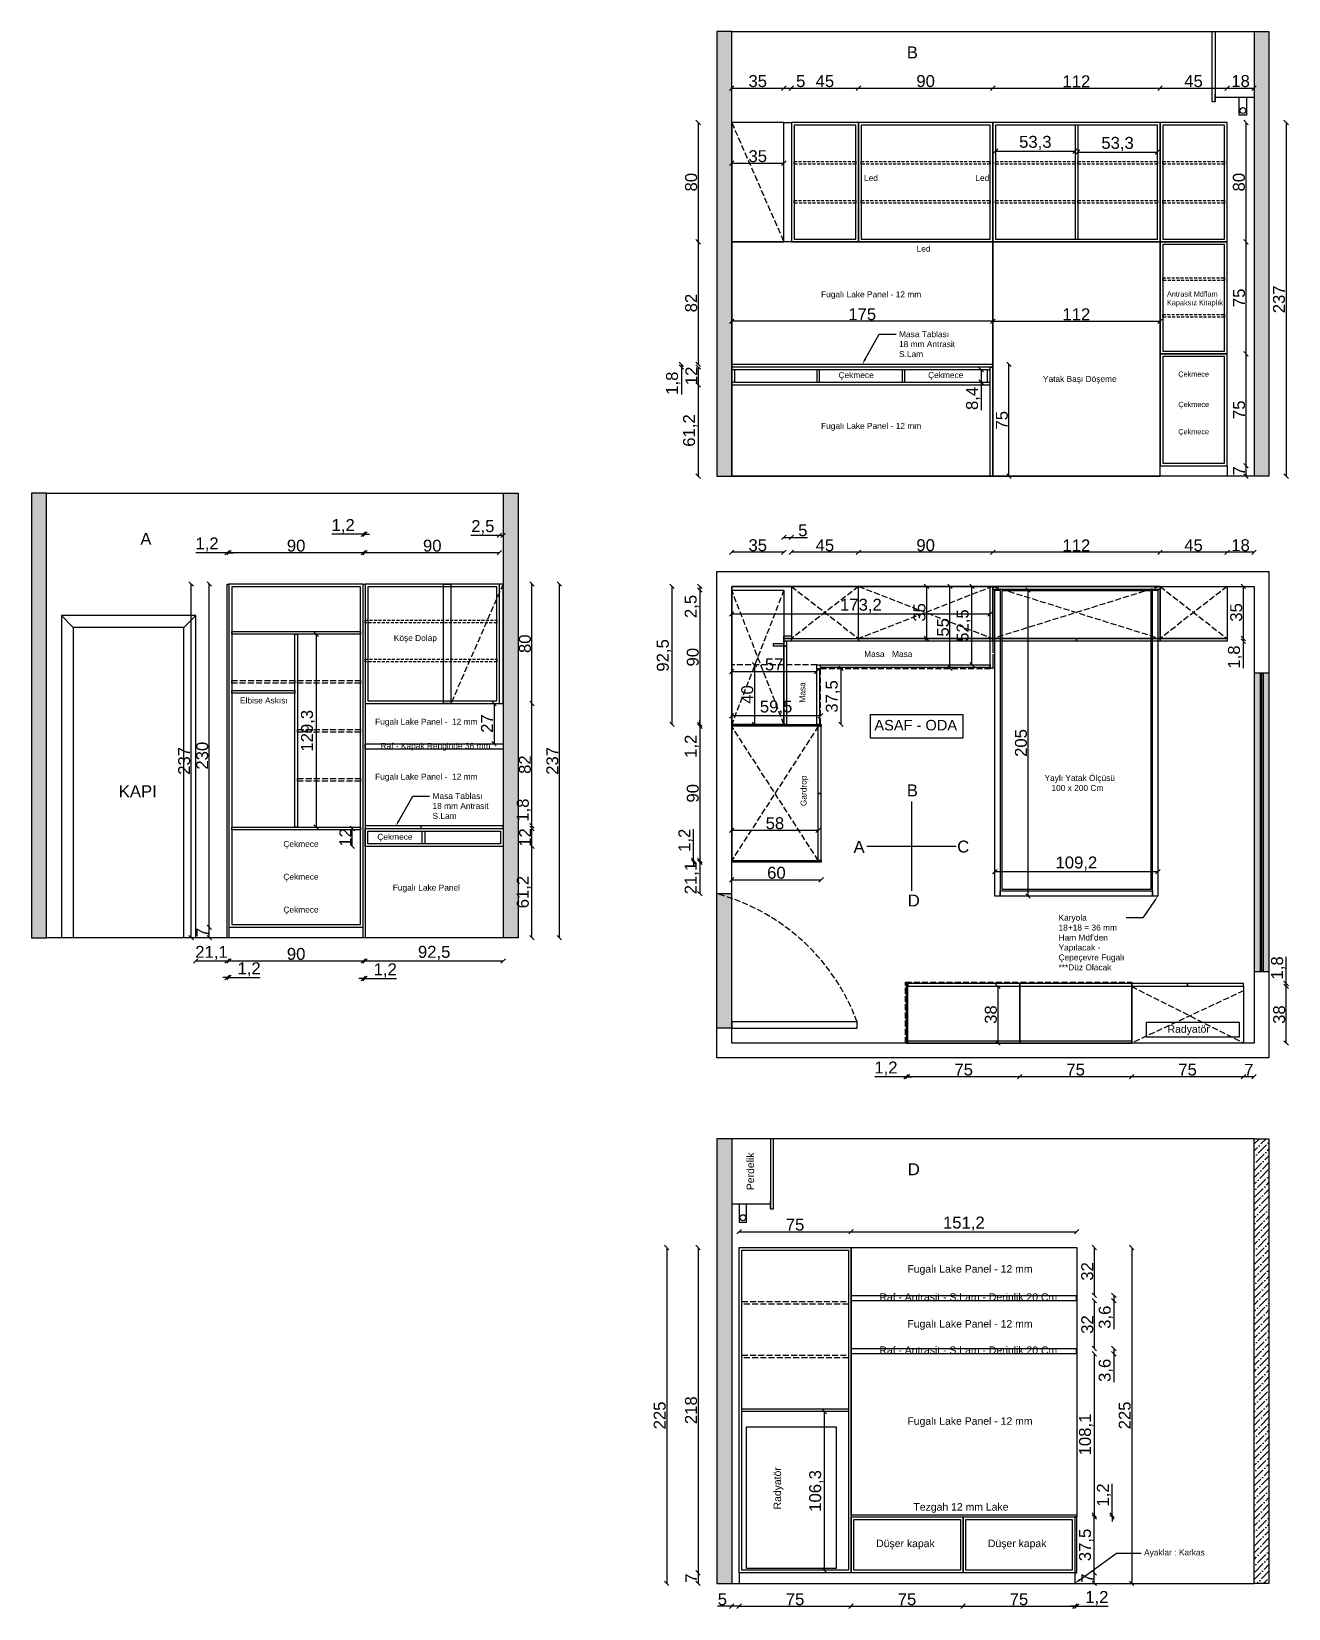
# Model space of a CAD drawing. Header units: millimetres. Extents: x 1064 to 14043, y 831 to 5538.
# Drawn here: x 1064 to 1906, y 1805 to 2862 of the extents above; entities that cross this region are included whole.
import ezdxf
from ezdxf import colors
from ezdxf.entities.mleader import LeaderData, LeaderLine
from ezdxf.math import Vec2, Vec3

# ---------------------------------------------------------------- set-up
doc = ezdxf.new("R2010")
doc.units = ezdxf.units.MM
for name, pattern in [('DASHED2', [9.525, 6.35, -3.175]), ('JIS_02_2.0', [3, 2, -1]), ('JIS_02_4.0', [5.5, 4, -1.5])]:
    doc.linetypes.add(name, pattern=pattern)
doc.styles.get("Standard").update_dxf_attribs({"font": 'arial.ttf'})
doc.dimstyles.new('ISO-25', dxfattribs={"dimtxt": 8, "dimasz": 3, "dimexe": 1.25, "dimexo": 0.625, "dimtad": 1, "dimdec": 1, "dimtxsty": 'Standard', "dimblk": 'OBLIQUE', "dimcen": 2.5, "dimse1": 1, "dimse2": 1, "dimadec": 0, "dimazin": 0, "dimtfac": 1, "dimtdec": 1, "dimtmove": 0, "dimatfit": 3, "dimldrblk": 'OBLIQUE', "dimfxl": 1, "dimarcsym": 0})
pattern_1 = [(45, (1003.723, 1955.2043), (1.683798, 6.173926), [7.9375, -1.5875, 0, -1.5875])]

msp = doc.modelspace()

# ---------------------------------------------------------------- texts
at = {"color": 1, "attachment_point": 1}
for s, insert, char_height, width in [('B', (1650.57406, 2851.77032), 8, 7.0048524), ('Led', (1621.86748, 2765.58539), 4, 34.2033758), ('Led', (1696.51258, 2765.58539), 4, 34.2033758), ('Led', (1657.14643, 2718.25996), 4, 34.2033758), ('A', (1137.0053, 2525.81527), 8, 7.0048524), ('KAPI', (1122.54953, 2356.6415), 8, 7.0048524), ('B', (1650.57406, 2357.24544), 8, 7.0048524), ('A', (1614.86487, 2319.3851), 8, 7.0048524), ('C', (1684.3472, 2319.60021), 8, 7.0048524), ('D', (1651.2194, 2283.4608), 8, 7.0048524), ('Radyatör', (1825.30383, 2195.82318), 5, 62.1296792), ('D', (1651.2194, 2103.38325), 8, 7.0048524), ('Tezgah 12 mm Lake', (1655.02587, 1875.64086), 5, 76.6446631), ('Düşer kapak', (1630.05633, 1851.15641), 5, 62.1296792), ('Düşer kapak', (1704.91655, 1851.15641), 5, 62.1296792)]:
    msp.add_mtext(s, dxfattribs=dict(at, insert=insert, char_height=char_height, width=width))
at = {"color": 6, "attachment_point": 1}
for s, insert, char_height, width in [('Fugalı Lake Panel - 12 mm', (1593.12804, 2687.6275), 4, 70.6573451), ('Antrasit Mdflam\\PKapaksız Kitaplık', (1824.89356, 2687.6275), 3.5, 54.3282125), ('Çekmece', (1604.835, 2633.54092), 4, 70.6573451), ('Çekmece', (1664.83207, 2633.54092), 4, 70.6573451), ('Çekmece', (1832.46562, 2633.93466), 3.5, 54.3282125), ('Yatak Başı Döşeme', (1741.79979, 2630.96088), 4, 72.1093752), ('Çekmece', (1832.46562, 2613.62775), 3.5, 54.3282125), ('Fugalı Lake Panel - 12 mm', (1593.12804, 2599.51617), 4, 70.6573451), ('Çekmece', (1832.46562, 2595.38595), 3.5, 54.3282125), ('Köşe Dolap', (1306.84456, 2457.38695), 4, 54.3282125), ('Masa', (1622.00133, 2446.62596), 4, 54.3282125), ('Masa', (1640.6895, 2446.62596), 4, 54.3282125), ('Elbise Askısı', (1203.8042, 2415.49857), 4, 54.3282125), ('Fugalı Lake Panel -  12 mm', (1294.32483, 2401.25792), 4, 70.8301801), ('ASAF - ODA', (1628.84308, 2400.46108), 7, 63.9596595), ('Fugalı Lake Panel -  12 mm', (1294.32483, 2364.47316), 4, 70.8301801), ('Yaylı Yatak Ölçüsü\\P   100 x 200 Cm', (1742.83713, 2363.56446), 4, 54.3282125), ('Çekmece', (1232.8448, 2319.3688), 4, 54.3282125), ('Çekmece', (1295.80375, 2324.12824), 4, 54.3282125), ('Çekmece', (1232.8448, 2297.3688), 4, 54.3282125), ('Fugalı Lake Panel', (1306.15619, 2290.11309), 4, 54.3282125), ('Çekmece', (1232.8448, 2275.3688), 4, 54.3282125), ('Fugalı Lake Panel - 12 mm', (1650.96557, 2035.09743), 5, 88.0556226), ('Fugalı Lake Panel - 12 mm', (1650.96557, 1998.31266), 5, 88.0556226), ('Fugalı Lake Panel - 12 mm', (1650.96557, 1933.13265), 5, 88.0556226)]:
    msp.add_mtext(s, dxfattribs=dict(at, insert=insert, char_height=char_height, width=width))
at = {"color": 6, "char_height": 4, "width": 54.3282125, "attachment_point": 1, "rotation": 90}
for s, insert in [('Masa', (1578.58664, 2412.05268)), ('Gardrop', (1579.39242, 2342.69619))]:
    msp.add_mtext(s, dxfattribs=dict(at, insert=insert))
at = {"color": 252, "attachment_point": 1}
for s, insert, char_height, width in [('Raf - Kapak Renginde 36 mm', (1297.95491, 2385.08575), 4, 77.4073387), ('Raf - Antrasit - S.Lam - Derinlik 20 Cm', (1632.16985, 2016.24187), 5, 118.8843728), ('Raf - Antrasit - S.Lam - Derinlik 20 Cm', (1632.16985, 1980.64187), 5, 118.8843728)]:
    msp.add_mtext(s, dxfattribs=dict(at, insert=insert, char_height=char_height, width=width))
at = {"color": 1, "char_height": 5, "width": 62.1296792, "attachment_point": 1, "rotation": 90}
for s, insert in [('Perdelik', (1543.26927, 2085.34047)), ('Radyatör', (1561.33898, 1871.38653))]:
    msp.add_mtext(s, dxfattribs=dict(at, insert=insert))

# ---------------------------------------------------------------- blocks, each defined once
blk = doc.blocks.new('karyola + yatak')
at = {"color": 6}
for points in [[(981.4, 274.2), (981.4, 479.2), (985, 479.2), (985, 274.2)], [(1087, 274.2), (1087, 479.2), (1090.6, 479.2), (1090.6, 274.2)], [(985, 277.8), (1087, 277.8), (1087, 274.2), (985, 274.2)]]:
    blk.add_lwpolyline(points, close=True, dxfattribs=at)
at = {"color": 1}
blk.add_lwpolyline([(986, 478.8), (986, 278.8), (1086, 278.8), (1086, 478.8)], close=True, dxfattribs=at)
blk = doc.blocks.new('_Oblique')
at = {"color": 0, "linetype": 'ByBlock', "lineweight": -2}
blk.add_line((-0.5, -0.5), (0.5, 0.5), dxfattribs=at)
blk = doc.blocks.new('*D419')
at = {"color": 0, "lineweight": -2, "transparency": 16777216}
blk.add_line((1595.3, 1937), (1595.3, 1830.7), dxfattribs=at)
at = {"layer": 'Defpoints', "color": 0, "transparency": 16777216}
for p in [(1611.4, 1937), (1595.3, 1830.7), (1611.4, 1830.7)]:
    blk.add_point(p, dxfattribs=at)
at = {"color": 0, "lineweight": -2, "transparency": 16777216, "xscale": 3, "yscale": 3, "zscale": 3}
for p, rotation in [((1595.3, 1937), 90), ((1595.3, 1830.7), 270)]:
    blk.add_blockref('_Oblique', p, dxfattribs=dict(at, rotation=rotation))
at = {"color": 0, "transparency": 16777216, "insert": (1589.9, 1883.8), "char_height": 8, "attachment_point": 5, "rotation": 90}
blk.add_mtext('106,3', dxfattribs=at)
blk = doc.blocks.new('*D420')
at = {"color": 0, "lineweight": -2, "transparency": 16777216}
blk.add_line((1776.2, 2046.9), (1776.2, 2014.9), dxfattribs=at)
at = {"layer": 'Defpoints', "color": 0, "transparency": 16777216}
for p in [(1764.4, 2046.9), (1763.9, 2014.9), (1776.2, 2014.9)]:
    blk.add_point(p, dxfattribs=at)
at = {"color": 0, "lineweight": -2, "transparency": 16777216, "xscale": 3, "yscale": 3, "zscale": 3}
for p, rotation in [((1776.2, 2046.9), 90), ((1776.2, 2014.9), 270)]:
    blk.add_blockref('_Oblique', p, dxfattribs=dict(at, rotation=rotation))
at = {"color": 0, "transparency": 16777216, "insert": (1771.5, 2030.9), "char_height": 8, "attachment_point": 5, "rotation": 90}
blk.add_mtext('32', dxfattribs=at)
blk = doc.blocks.new('*D421')
at = {"color": 0, "lineweight": -2, "transparency": 16777216}
for p, q in [((1789.3, 2014.9), (1789.3, 2011.3)), ((1789.3, 2011.3), (1789.3, 1992.3))]:
    blk.add_line(p, q, dxfattribs=at)
at = {"layer": 'Defpoints', "color": 0, "transparency": 16777216}
for p in [(1763.9, 2014.9), (1763.9, 2011.3), (1789.3, 2011.3)]:
    blk.add_point(p, dxfattribs=at)
at = {"color": 0, "lineweight": -2, "transparency": 16777216, "xscale": 3, "yscale": 3, "zscale": 3}
for p, rotation in [((1789.3, 2014.9), 90), ((1789.3, 2011.3), 270)]:
    blk.add_blockref('_Oblique', p, dxfattribs=dict(at, rotation=rotation))
at = {"color": 0, "transparency": 16777216, "insert": (1783.9, 2000.2), "char_height": 8, "attachment_point": 5, "rotation": 90}
blk.add_mtext('3,6', dxfattribs=at)
blk = doc.blocks.new('*D422')
at = {"color": 0, "lineweight": -2, "transparency": 16777216}
blk.add_line((1776.2, 2011.3), (1776.2, 1979.3), dxfattribs=at)
at = {"layer": 'Defpoints', "color": 0, "transparency": 16777216}
for p in [(1763.9, 2011.3), (1763.9, 1979.3), (1776.2, 1979.3)]:
    blk.add_point(p, dxfattribs=at)
at = {"color": 0, "lineweight": -2, "transparency": 16777216, "xscale": 3, "yscale": 3, "zscale": 3}
for p, rotation in [((1776.2, 2011.3), 90), ((1776.2, 1979.3), 270)]:
    blk.add_blockref('_Oblique', p, dxfattribs=dict(at, rotation=rotation))
at = {"color": 0, "transparency": 16777216, "insert": (1771.5, 1995.3), "char_height": 8, "attachment_point": 5, "rotation": 90}
blk.add_mtext('32', dxfattribs=at)
blk = doc.blocks.new('*D423')
at = {"color": 0, "lineweight": -2, "transparency": 16777216}
for p, q in [((1789.3, 1979.3), (1789.3, 1975.7)), ((1789.3, 1975.7), (1789.3, 1956.7))]:
    blk.add_line(p, q, dxfattribs=at)
at = {"layer": 'Defpoints', "color": 0, "transparency": 16777216}
for p in [(1763.9, 1979.3), (1763.9, 1975.7), (1789.3, 1975.7)]:
    blk.add_point(p, dxfattribs=at)
at = {"color": 0, "lineweight": -2, "transparency": 16777216, "xscale": 3, "yscale": 3, "zscale": 3}
for p, rotation in [((1789.3, 1979.3), 90), ((1789.3, 1975.7), 270)]:
    blk.add_blockref('_Oblique', p, dxfattribs=dict(at, rotation=rotation))
at = {"color": 0, "transparency": 16777216, "insert": (1783.9, 1964.6), "char_height": 8, "attachment_point": 5, "rotation": 90}
blk.add_mtext('3,6', dxfattribs=at)
blk = doc.blocks.new('*D424')
at = {"color": 0, "lineweight": -2, "transparency": 16777216}
blk.add_line((1776.2, 1975.7), (1776.2, 1867.6), dxfattribs=at)
at = {"layer": 'Defpoints', "color": 0, "transparency": 16777216}
for p in [(1763.9, 1975.7), (1764.4, 1867.6), (1776.2, 1867.6)]:
    blk.add_point(p, dxfattribs=at)
at = {"color": 0, "lineweight": -2, "transparency": 16777216, "xscale": 3, "yscale": 3, "zscale": 3}
for p, rotation in [((1776.2, 1975.7), 90), ((1776.2, 1867.6), 270)]:
    blk.add_blockref('_Oblique', p, dxfattribs=dict(at, rotation=rotation))
at = {"color": 0, "transparency": 16777216, "insert": (1770.7, 1921.6), "char_height": 8, "attachment_point": 5, "rotation": 90}
blk.add_mtext('108,1', dxfattribs=at)
blk = doc.blocks.new('*D425')
at = {"color": 0, "lineweight": -2, "transparency": 16777216}
blk.add_line((1538.2, 2057.5), (1613.2, 2057.5), dxfattribs=at)
at = {"layer": 'Defpoints', "color": 0, "transparency": 16777216}
for p in [(1613.2, 2057.5), (1538.2, 2046.9), (1613.2, 2046.9)]:
    blk.add_point(p, dxfattribs=at)
at = {"color": 0, "lineweight": -2, "transparency": 16777216, "xscale": 3, "yscale": 3, "zscale": 3, "rotation": 180}
blk.add_blockref('_Oblique', (1538.2, 2057.5), dxfattribs=at)
at = {"color": 0, "lineweight": -2, "transparency": 16777216, "xscale": 3, "yscale": 3, "zscale": 3}
blk.add_blockref('_Oblique', (1613.2, 2057.5), dxfattribs=at)
at = {"color": 0, "transparency": 16777216, "insert": (1575.7, 2062.2), "char_height": 8, "attachment_point": 5}
blk.add_mtext('75', dxfattribs=at)
blk = doc.blocks.new('*D426')
at = {"color": 0, "lineweight": -2, "transparency": 16777216}
blk.add_line((1613.2, 2057.5), (1764.4, 2057.5), dxfattribs=at)
at = {"layer": 'Defpoints', "color": 0, "transparency": 16777216}
for p in [(1764.4, 2057.5), (1613.2, 2046.9), (1764.4, 2046.9)]:
    blk.add_point(p, dxfattribs=at)
at = {"color": 0, "lineweight": -2, "transparency": 16777216, "xscale": 3, "yscale": 3, "zscale": 3, "rotation": 180}
blk.add_blockref('_Oblique', (1613.2, 2057.5), dxfattribs=at)
at = {"color": 0, "lineweight": -2, "transparency": 16777216, "xscale": 3, "yscale": 3, "zscale": 3}
blk.add_blockref('_Oblique', (1764.4, 2057.5), dxfattribs=at)
at = {"color": 0, "transparency": 16777216, "insert": (1688.8, 2062.9), "char_height": 8, "attachment_point": 5}
blk.add_mtext('151,2', dxfattribs=at)
blk = doc.blocks.new('*D427')
at = {"color": 0, "lineweight": -2, "transparency": 16777216}
blk.add_line((1538.2, 1806.6), (1613.2, 1806.6), dxfattribs=at)
at = {"layer": 'Defpoints', "color": 0, "transparency": 16777216}
for p in [(1538.2, 1828.9), (1613.2, 1828.9), (1613.2, 1806.6)]:
    blk.add_point(p, dxfattribs=at)
at = {"color": 0, "lineweight": -2, "transparency": 16777216, "xscale": 3, "yscale": 3, "zscale": 3, "rotation": 180}
blk.add_blockref('_Oblique', (1538.2, 1806.6), dxfattribs=at)
at = {"color": 0, "lineweight": -2, "transparency": 16777216, "xscale": 3, "yscale": 3, "zscale": 3}
blk.add_blockref('_Oblique', (1613.2, 1806.6), dxfattribs=at)
at = {"color": 0, "transparency": 16777216, "insert": (1575.7, 1811.2), "char_height": 8, "attachment_point": 5}
blk.add_mtext('75', dxfattribs=at)
blk = doc.blocks.new('*D428')
at = {"color": 0, "lineweight": -2, "transparency": 16777216}
blk.add_line((1613.2, 1806.6), (1688.2, 1806.6), dxfattribs=at)
at = {"layer": 'Defpoints', "color": 0, "transparency": 16777216}
for p in [(1613.2, 1828.9), (1688.2, 1828.9), (1688.2, 1806.6)]:
    blk.add_point(p, dxfattribs=at)
at = {"color": 0, "lineweight": -2, "transparency": 16777216, "xscale": 3, "yscale": 3, "zscale": 3, "rotation": 180}
blk.add_blockref('_Oblique', (1613.2, 1806.6), dxfattribs=at)
at = {"color": 0, "lineweight": -2, "transparency": 16777216, "xscale": 3, "yscale": 3, "zscale": 3}
blk.add_blockref('_Oblique', (1688.2, 1806.6), dxfattribs=at)
at = {"color": 0, "transparency": 16777216, "insert": (1650.7, 1811.2), "char_height": 8, "attachment_point": 5}
blk.add_mtext('75', dxfattribs=at)
blk = doc.blocks.new('*D429')
at = {"color": 0, "lineweight": -2, "transparency": 16777216}
blk.add_line((1688.2, 1806.6), (1763.2, 1806.6), dxfattribs=at)
at = {"layer": 'Defpoints', "color": 0, "transparency": 16777216}
for p in [(1688.2, 1828.9), (1763.2, 1825.4), (1763.2, 1806.6)]:
    blk.add_point(p, dxfattribs=at)
at = {"color": 0, "lineweight": -2, "transparency": 16777216, "xscale": 3, "yscale": 3, "zscale": 3, "rotation": 180}
blk.add_blockref('_Oblique', (1688.2, 1806.6), dxfattribs=at)
at = {"color": 0, "lineweight": -2, "transparency": 16777216, "xscale": 3, "yscale": 3, "zscale": 3}
blk.add_blockref('_Oblique', (1763.2, 1806.6), dxfattribs=at)
at = {"color": 0, "transparency": 16777216, "insert": (1725.7, 1811.2), "char_height": 8, "attachment_point": 5}
blk.add_mtext('75', dxfattribs=at)
blk = doc.blocks.new('*D430')
at = {"color": 0, "lineweight": -2, "transparency": 16777216}
for p, q in [((1763.2, 1806.6), (1760.2, 1806.6)), ((1763.2, 1806.6), (1764.4, 1806.6)), ((1764.4, 1806.6), (1785.4, 1806.6))]:
    blk.add_line(p, q, dxfattribs=at)
at = {"layer": 'Defpoints', "color": 0, "transparency": 16777216}
for p in [(1764.4, 1828.9), (1763.2, 1825.4), (1764.4, 1806.6)]:
    blk.add_point(p, dxfattribs=at)
at = {"color": 0, "lineweight": -2, "transparency": 16777216, "xscale": 3, "yscale": 3, "zscale": 3}
blk.add_blockref('_Oblique', (1763.2, 1806.6), dxfattribs=at)
at = {"color": 0, "lineweight": -2, "transparency": 16777216, "xscale": 3, "yscale": 3, "zscale": 3, "rotation": 180}
blk.add_blockref('_Oblique', (1764.4, 1806.6), dxfattribs=at)
at = {"color": 0, "transparency": 16777216, "insert": (1777.9, 1812), "char_height": 8, "attachment_point": 5}
blk.add_mtext('1,2', dxfattribs=at)
blk = doc.blocks.new('*D431')
at = {"color": 0, "lineweight": -2, "transparency": 16777216}
blk.add_line((1776.2, 1821.9), (1776.2, 1828.9), dxfattribs=at)
at = {"layer": 'Defpoints', "color": 0, "transparency": 16777216}
for p in [(1763.2, 1828.9), (1776.2, 1828.9), (1763.2, 1821.9)]:
    blk.add_point(p, dxfattribs=at)
at = {"color": 0, "lineweight": -2, "transparency": 16777216, "xscale": 3, "yscale": 3, "zscale": 3}
for p, rotation in [((1776.2, 1828.9), 90), ((1776.2, 1821.9), 270)]:
    blk.add_blockref('_Oblique', p, dxfattribs=dict(at, rotation=rotation))
at = {"color": 0, "transparency": 16777216, "insert": (1771.5, 1825.4), "char_height": 8, "attachment_point": 5, "rotation": 90}
blk.add_mtext('7', dxfattribs=at)
blk = doc.blocks.new('*D432')
at = {"color": 0, "lineweight": -2, "transparency": 16777216}
blk.add_line((1776.2, 1828.9), (1776.2, 1866.4), dxfattribs=at)
at = {"layer": 'Defpoints', "color": 0, "transparency": 16777216}
for p in [(1764.7, 1866.4), (1776.2, 1866.4), (1763.2, 1828.9)]:
    blk.add_point(p, dxfattribs=at)
at = {"color": 0, "lineweight": -2, "transparency": 16777216, "xscale": 3, "yscale": 3, "zscale": 3}
for p, rotation in [((1776.2, 1866.4), 90), ((1776.2, 1828.9), 270)]:
    blk.add_blockref('_Oblique', p, dxfattribs=dict(at, rotation=rotation))
at = {"color": 0, "transparency": 16777216, "insert": (1770.7, 1847.6), "char_height": 8, "attachment_point": 5, "rotation": 90}
blk.add_mtext('37,5', dxfattribs=at)
blk = doc.blocks.new('*D433')
at = {"color": 0, "lineweight": -2, "transparency": 16777216}
for p, q in [((1788.1, 1867.6), (1788.1, 1888.5)), ((1788.1, 1866.4), (1788.1, 1867.6)), ((1788.1, 1866.4), (1788.1, 1863.4))]:
    blk.add_line(p, q, dxfattribs=at)
at = {"layer": 'Defpoints', "color": 0, "transparency": 16777216}
for p in [(1764.4, 1867.6), (1764.7, 1866.4), (1788.1, 1867.6)]:
    blk.add_point(p, dxfattribs=at)
at = {"color": 0, "lineweight": -2, "transparency": 16777216, "xscale": 3, "yscale": 3, "zscale": 3}
for p, rotation in [((1788.1, 1867.6), 270), ((1788.1, 1866.4), 90)]:
    blk.add_blockref('_Oblique', p, dxfattribs=dict(at, rotation=rotation))
at = {"color": 0, "transparency": 16777216, "insert": (1782.7, 1881.1), "char_height": 8, "attachment_point": 5, "rotation": 90}
blk.add_mtext('1,2', dxfattribs=at)
blk = doc.blocks.new('*D434')
at = {"color": 0, "lineweight": -2, "transparency": 16777216}
blk.add_line((1801.3, 2046.9), (1801.3, 1821.9), dxfattribs=at)
at = {"layer": 'Defpoints', "color": 0, "transparency": 16777216}
for p in [(1764.4, 2046.9), (1764.4, 1821.9), (1801.3, 1821.9)]:
    blk.add_point(p, dxfattribs=at)
at = {"color": 0, "lineweight": -2, "transparency": 16777216, "xscale": 3, "yscale": 3, "zscale": 3}
for p, rotation in [((1801.3, 2046.9), 90), ((1801.3, 1821.9), 270)]:
    blk.add_blockref('_Oblique', p, dxfattribs=dict(at, rotation=rotation))
at = {"color": 0, "transparency": 16777216, "insert": (1796.6, 1934.4), "char_height": 8, "attachment_point": 5, "rotation": 90}
blk.add_mtext('225', dxfattribs=at)
blk = doc.blocks.new('*D435')
at = {"color": 0, "lineweight": -2, "transparency": 16777216}
for p, q in [((1533.2, 1806.6), (1523.7, 1806.6)), ((1538.2, 1806.6), (1533.2, 1806.6))]:
    blk.add_line(p, q, dxfattribs=at)
at = {"layer": 'Defpoints', "color": 0, "transparency": 16777216}
for p in [(1533.2, 1821.9), (1538.2, 1821.9), (1533.2, 1806.6)]:
    blk.add_point(p, dxfattribs=at)
at = {"color": 0, "lineweight": -2, "transparency": 16777216, "xscale": 3, "yscale": 3, "zscale": 3, "rotation": 180}
blk.add_blockref('_Oblique', (1533.2, 1806.6), dxfattribs=at)
at = {"color": 0, "lineweight": -2, "transparency": 16777216, "xscale": 3, "yscale": 3, "zscale": 3}
blk.add_blockref('_Oblique', (1538.2, 1806.6), dxfattribs=at)
at = {"color": 0, "transparency": 16777216, "insert": (1527, 1811.2), "char_height": 8, "attachment_point": 5}
blk.add_mtext('5', dxfattribs=at)
blk = doc.blocks.new('*D436')
at = {"color": 0, "lineweight": -2, "transparency": 16777216}
blk.add_line((1279, 2315.7), (1279, 2327.7), dxfattribs=at)
at = {"layer": 'Defpoints', "color": 0, "transparency": 16777216}
for p in [(1279, 2327.7), (1287.6, 2327.7), (1287.6, 2315.7)]:
    blk.add_point(p, dxfattribs=at)
at = {"color": 0, "lineweight": -2, "transparency": 16777216, "xscale": 3, "yscale": 3, "zscale": 3}
for p, rotation in [((1279, 2327.7), 90), ((1279, 2315.7), 270)]:
    blk.add_blockref('_Oblique', p, dxfattribs=dict(at, rotation=rotation))
at = {"color": 0, "transparency": 16777216, "insert": (1274.4, 2321.7), "char_height": 8, "attachment_point": 5, "rotation": 90}
blk.add_mtext('12', dxfattribs=at)
blk = doc.blocks.new('*D437')
at = {"color": 0, "lineweight": -2, "transparency": 16777216}
blk.add_line((1719, 2563.8), (1719, 2638.8), dxfattribs=at)
at = {"layer": 'Defpoints', "color": 0, "transparency": 16777216}
for p in [(1708.2, 2638.8), (1719, 2638.8), (1708.2, 2563.8)]:
    blk.add_point(p, dxfattribs=at)
at = {"color": 0, "lineweight": -2, "transparency": 16777216, "xscale": 3, "yscale": 3, "zscale": 3}
for p, rotation in [((1719, 2638.8), 90), ((1719, 2563.8), 270)]:
    blk.add_blockref('_Oblique', p, dxfattribs=dict(at, rotation=rotation))
at = {"color": 0, "transparency": 16777216, "insert": (1714.3, 2601.3), "char_height": 8, "attachment_point": 5, "rotation": 90}
blk.add_mtext('75', dxfattribs=at)
blk = doc.blocks.new('*D438')
at = {"color": 0, "lineweight": -2, "transparency": 16777216}
blk.add_line((1904.8, 2184), (1904.8, 2222), dxfattribs=at)
at = {"layer": 'Defpoints', "color": 0, "transparency": 16777216}
for p in [(1876.2, 2222), (1904.8, 2222), (1876.2, 2184)]:
    blk.add_point(p, dxfattribs=at)
at = {"color": 0, "lineweight": -2, "transparency": 16777216, "xscale": 3, "yscale": 3, "zscale": 3}
for p, rotation in [((1904.8, 2222), 90), ((1904.8, 2184), 270)]:
    blk.add_blockref('_Oblique', p, dxfattribs=dict(at, rotation=rotation))
at = {"color": 0, "transparency": 16777216, "insert": (1900.1, 2203), "char_height": 8, "attachment_point": 5, "rotation": 90}
blk.add_mtext('38', dxfattribs=at)
blk = doc.blocks.new('*D439')
at = {"color": 0, "lineweight": -2, "transparency": 16777216}
for p, q in [((1904.8, 2223.8), (1904.8, 2241.8)), ((1904.8, 2222), (1904.8, 2223.8))]:
    blk.add_line(p, q, dxfattribs=at)
at = {"layer": 'Defpoints', "color": 0, "transparency": 16777216}
for p in [(1876.2, 2223.8), (1876.2, 2222), (1904.8, 2223.8)]:
    blk.add_point(p, dxfattribs=at)
at = {"color": 0, "lineweight": -2, "transparency": 16777216, "xscale": 3, "yscale": 3, "zscale": 3}
for p, rotation in [((1904.8, 2223.8), 90), ((1904.8, 2222), 270)]:
    blk.add_blockref('_Oblique', p, dxfattribs=dict(at, rotation=rotation))
at = {"color": 0, "transparency": 16777216, "insert": (1899.4, 2234.3), "char_height": 8, "attachment_point": 5, "rotation": 90}
blk.add_mtext('1,8', dxfattribs=at)
blk = doc.blocks.new('*D440')
at = {"color": 0, "lineweight": -2, "transparency": 16777216}
blk.add_line((1883.2, 2161.4), (1876.2, 2161.4), dxfattribs=at)
at = {"layer": 'Defpoints', "color": 0, "transparency": 16777216}
for p in [(1876.2, 2184), (1883.2, 2184), (1876.2, 2161.4)]:
    blk.add_point(p, dxfattribs=at)
at = {"color": 0, "lineweight": -2, "transparency": 16777216, "xscale": 3, "yscale": 3, "zscale": 3, "rotation": 180}
blk.add_blockref('_Oblique', (1876.2, 2161.4), dxfattribs=at)
at = {"color": 0, "lineweight": -2, "transparency": 16777216, "xscale": 3, "yscale": 3, "zscale": 3}
blk.add_blockref('_Oblique', (1883.2, 2161.4), dxfattribs=at)
at = {"color": 0, "transparency": 16777216, "insert": (1879.7, 2166), "char_height": 8, "attachment_point": 5}
blk.add_mtext('7', dxfattribs=at)
blk = doc.blocks.new('*D441')
at = {"color": 0, "lineweight": -2, "transparency": 16777216}
blk.add_line((1876.2, 2161.4), (1801.2, 2161.4), dxfattribs=at)
at = {"layer": 'Defpoints', "color": 0, "transparency": 16777216}
for p in [(1801.2, 2184), (1876.2, 2184), (1801.2, 2161.4)]:
    blk.add_point(p, dxfattribs=at)
at = {"color": 0, "lineweight": -2, "transparency": 16777216, "xscale": 3, "yscale": 3, "zscale": 3, "rotation": 180}
blk.add_blockref('_Oblique', (1801.2, 2161.4), dxfattribs=at)
at = {"color": 0, "lineweight": -2, "transparency": 16777216, "xscale": 3, "yscale": 3, "zscale": 3}
blk.add_blockref('_Oblique', (1876.2, 2161.4), dxfattribs=at)
at = {"color": 0, "transparency": 16777216, "insert": (1838.7, 2166.1), "char_height": 8, "attachment_point": 5}
blk.add_mtext('75', dxfattribs=at)
blk = doc.blocks.new('*D442')
at = {"color": 0, "lineweight": -2, "transparency": 16777216}
blk.add_line((1801.2, 2161.4), (1726.2, 2161.4), dxfattribs=at)
at = {"layer": 'Defpoints', "color": 0, "transparency": 16777216}
for p in [(1726.2, 2184), (1801.2, 2184), (1726.2, 2161.4)]:
    blk.add_point(p, dxfattribs=at)
at = {"color": 0, "lineweight": -2, "transparency": 16777216, "xscale": 3, "yscale": 3, "zscale": 3, "rotation": 180}
blk.add_blockref('_Oblique', (1726.2, 2161.4), dxfattribs=at)
at = {"color": 0, "lineweight": -2, "transparency": 16777216, "xscale": 3, "yscale": 3, "zscale": 3}
blk.add_blockref('_Oblique', (1801.2, 2161.4), dxfattribs=at)
at = {"color": 0, "transparency": 16777216, "insert": (1763.7, 2166.1), "char_height": 8, "attachment_point": 5}
blk.add_mtext('75', dxfattribs=at)
blk = doc.blocks.new('*D443')
at = {"color": 0, "lineweight": -2, "transparency": 16777216}
blk.add_line((1726.2, 2161.4), (1651.2, 2161.4), dxfattribs=at)
at = {"layer": 'Defpoints', "color": 0, "transparency": 16777216}
for p in [(1651.2, 2184), (1726.2, 2184), (1651.2, 2161.4)]:
    blk.add_point(p, dxfattribs=at)
at = {"color": 0, "lineweight": -2, "transparency": 16777216, "xscale": 3, "yscale": 3, "zscale": 3, "rotation": 180}
blk.add_blockref('_Oblique', (1651.2, 2161.4), dxfattribs=at)
at = {"color": 0, "lineweight": -2, "transparency": 16777216, "xscale": 3, "yscale": 3, "zscale": 3}
blk.add_blockref('_Oblique', (1726.2, 2161.4), dxfattribs=at)
at = {"color": 0, "transparency": 16777216, "insert": (1688.7, 2166.1), "char_height": 8, "attachment_point": 5}
blk.add_mtext('75', dxfattribs=at)
blk = doc.blocks.new('*D444')
at = {"color": 0, "lineweight": -2, "transparency": 16777216}
for p, q in [((1650, 2161.4), (1629.1, 2161.4)), ((1651.2, 2161.4), (1650, 2161.4)), ((1651.2, 2161.4), (1654.2, 2161.4))]:
    blk.add_line(p, q, dxfattribs=at)
at = {"layer": 'Defpoints', "color": 0, "transparency": 16777216}
for p in [(1650, 2184), (1651.2, 2184), (1650, 2161.4)]:
    blk.add_point(p, dxfattribs=at)
at = {"color": 0, "lineweight": -2, "transparency": 16777216, "xscale": 3, "yscale": 3, "zscale": 3}
blk.add_blockref('_Oblique', (1650, 2161.4), dxfattribs=at)
at = {"color": 0, "lineweight": -2, "transparency": 16777216, "xscale": 3, "yscale": 3, "zscale": 3, "rotation": 180}
blk.add_blockref('_Oblique', (1651.2, 2161.4), dxfattribs=at)
at = {"color": 0, "transparency": 16777216, "insert": (1636.6, 2166.8), "char_height": 8, "attachment_point": 5}
blk.add_mtext('1,2', dxfattribs=at)
blk = doc.blocks.new('*D445')
at = {"color": 0, "lineweight": -2, "transparency": 16777216}
blk.add_line((1510.7, 2046.9), (1510.7, 1828.9), dxfattribs=at)
at = {"layer": 'Defpoints', "color": 0, "transparency": 16777216}
for p in [(1538.2, 2046.9), (1510.7, 1828.9), (1538.2, 1828.9)]:
    blk.add_point(p, dxfattribs=at)
at = {"color": 0, "lineweight": -2, "transparency": 16777216, "xscale": 3, "yscale": 3, "zscale": 3}
for p, rotation in [((1510.7, 2046.9), 90), ((1510.7, 1828.9), 270)]:
    blk.add_blockref('_Oblique', p, dxfattribs=dict(at, rotation=rotation))
at = {"color": 0, "transparency": 16777216, "insert": (1506, 1937.9), "char_height": 8, "attachment_point": 5, "rotation": 90}
blk.add_mtext('218', dxfattribs=at)
blk = doc.blocks.new('*D446')
at = {"color": 0, "lineweight": -2, "transparency": 16777216}
blk.add_line((1510.7, 1828.9), (1510.7, 1821.9), dxfattribs=at)
at = {"layer": 'Defpoints', "color": 0, "transparency": 16777216}
for p in [(1538.2, 1828.9), (1510.7, 1821.9), (1538.2, 1821.9)]:
    blk.add_point(p, dxfattribs=at)
at = {"color": 0, "lineweight": -2, "transparency": 16777216, "xscale": 3, "yscale": 3, "zscale": 3}
for p, rotation in [((1510.7, 1828.9), 90), ((1510.7, 1821.9), 270)]:
    blk.add_blockref('_Oblique', p, dxfattribs=dict(at, rotation=rotation))
at = {"color": 0, "transparency": 16777216, "insert": (1506.1, 1825.4), "char_height": 8, "attachment_point": 5, "rotation": 90}
blk.add_mtext('7', dxfattribs=at)
blk = doc.blocks.new('*D447')
at = {"color": 0, "lineweight": -2, "transparency": 16777216}
blk.add_line((1489.7, 2046.9), (1489.7, 1821.9), dxfattribs=at)
at = {"layer": 'Defpoints', "color": 0, "transparency": 16777216}
for p in [(1538.2, 2046.9), (1489.7, 1821.9), (1538.2, 1821.9)]:
    blk.add_point(p, dxfattribs=at)
at = {"color": 0, "lineweight": -2, "transparency": 16777216, "xscale": 3, "yscale": 3, "zscale": 3}
for p, rotation in [((1489.7, 2046.9), 90), ((1489.7, 1821.9), 270)]:
    blk.add_blockref('_Oblique', p, dxfattribs=dict(at, rotation=rotation))
at = {"color": 0, "transparency": 16777216, "insert": (1485, 1934.4), "char_height": 8, "attachment_point": 5, "rotation": 90}
blk.add_mtext('225', dxfattribs=at)
blk = doc.blocks.new('*D448')
at = {"color": 0, "lineweight": -2, "transparency": 16777216}
blk.add_line((1399.4, 2254.5), (1399.4, 2315.7), dxfattribs=at)
at = {"layer": 'Defpoints', "color": 0, "transparency": 16777216}
for p in [(1380.1, 2315.7), (1399.4, 2315.7), (1380.1, 2254.5)]:
    blk.add_point(p, dxfattribs=at)
at = {"color": 0, "lineweight": -2, "transparency": 16777216, "xscale": 3, "yscale": 3, "zscale": 3}
for p, rotation in [((1399.4, 2315.7), 90), ((1399.4, 2254.5), 270)]:
    blk.add_blockref('_Oblique', p, dxfattribs=dict(at, rotation=rotation))
at = {"color": 0, "transparency": 16777216, "insert": (1394, 2285.1), "char_height": 8, "attachment_point": 5, "rotation": 90}
blk.add_mtext('61,2', dxfattribs=at)
blk = doc.blocks.new('*D449')
at = {"color": 0, "lineweight": -2, "transparency": 16777216}
blk.add_line((1399.4, 2315.7), (1399.4, 2327.7), dxfattribs=at)
at = {"layer": 'Defpoints', "color": 0, "transparency": 16777216}
for p in [(1380.1, 2327.7), (1399.4, 2327.7), (1380.1, 2315.7)]:
    blk.add_point(p, dxfattribs=at)
at = {"color": 0, "lineweight": -2, "transparency": 16777216, "xscale": 3, "yscale": 3, "zscale": 3}
for p, rotation in [((1399.4, 2327.7), 90), ((1399.4, 2315.7), 270)]:
    blk.add_blockref('_Oblique', p, dxfattribs=dict(at, rotation=rotation))
at = {"color": 0, "transparency": 16777216, "insert": (1394.8, 2321.7), "char_height": 8, "attachment_point": 5, "rotation": 90}
blk.add_mtext('12', dxfattribs=at)
blk = doc.blocks.new('*D450')
at = {"color": 0, "lineweight": -2, "transparency": 16777216}
for p, q in [((1399.4, 2329.5), (1399.4, 2347.6)), ((1399.4, 2327.7), (1399.4, 2329.5))]:
    blk.add_line(p, q, dxfattribs=at)
at = {"layer": 'Defpoints', "color": 0, "transparency": 16777216}
for p in [(1380.1, 2329.5), (1380.1, 2327.7), (1399.4, 2329.5)]:
    blk.add_point(p, dxfattribs=at)
at = {"color": 0, "lineweight": -2, "transparency": 16777216, "xscale": 3, "yscale": 3, "zscale": 3}
for p, rotation in [((1399.4, 2329.5), 90), ((1399.4, 2327.7), 270)]:
    blk.add_blockref('_Oblique', p, dxfattribs=dict(at, rotation=rotation))
at = {"color": 0, "transparency": 16777216, "insert": (1394, 2340), "char_height": 8, "attachment_point": 5, "rotation": 90}
blk.add_mtext('1,8', dxfattribs=at)
blk = doc.blocks.new('*D451')
at = {"color": 0, "lineweight": -2, "transparency": 16777216}
blk.add_line((1399.4, 2329.5), (1399.4, 2411.5), dxfattribs=at)
at = {"layer": 'Defpoints', "color": 0, "transparency": 16777216}
for p in [(1380.1, 2411.5), (1399.4, 2411.5), (1380.1, 2329.5)]:
    blk.add_point(p, dxfattribs=at)
at = {"color": 0, "lineweight": -2, "transparency": 16777216, "xscale": 3, "yscale": 3, "zscale": 3}
for p, rotation in [((1399.4, 2411.5), 90), ((1399.4, 2329.5), 270)]:
    blk.add_blockref('_Oblique', p, dxfattribs=dict(at, rotation=rotation))
at = {"color": 0, "transparency": 16777216, "insert": (1394.7, 2370.5), "char_height": 8, "attachment_point": 5, "rotation": 90}
blk.add_mtext('82', dxfattribs=at)
blk = doc.blocks.new('*D452')
at = {"color": 0, "lineweight": -2, "transparency": 16777216}
blk.add_line((1399.4, 2411.5), (1399.4, 2491.5), dxfattribs=at)
at = {"layer": 'Defpoints', "color": 0, "transparency": 16777216}
for p in [(1380.1, 2491.5), (1399.4, 2491.5), (1380.1, 2411.5)]:
    blk.add_point(p, dxfattribs=at)
at = {"color": 0, "lineweight": -2, "transparency": 16777216, "xscale": 3, "yscale": 3, "zscale": 3}
for p, rotation in [((1399.4, 2491.5), 90), ((1399.4, 2411.5), 270)]:
    blk.add_blockref('_Oblique', p, dxfattribs=dict(at, rotation=rotation))
at = {"color": 0, "transparency": 16777216, "insert": (1394.7, 2451.5), "char_height": 8, "attachment_point": 5, "rotation": 90}
blk.add_mtext('80', dxfattribs=at)
blk = doc.blocks.new('*D453')
at = {"color": 0, "lineweight": -2, "transparency": 16777216}
blk.add_line((1417.8, 2254.5), (1417.8, 2491.5), dxfattribs=at)
at = {"layer": 'Defpoints', "color": 0, "transparency": 16777216}
for p in [(1380.1, 2491.5), (1417.8, 2491.5), (1380.1, 2254.5)]:
    blk.add_point(p, dxfattribs=at)
at = {"color": 0, "lineweight": -2, "transparency": 16777216, "xscale": 3, "yscale": 3, "zscale": 3}
for p, rotation in [((1417.8, 2491.5), 90), ((1417.8, 2254.5), 270)]:
    blk.add_blockref('_Oblique', p, dxfattribs=dict(at, rotation=rotation))
at = {"color": 0, "transparency": 16777216, "insert": (1413.1, 2373), "char_height": 8, "attachment_point": 5, "rotation": 90}
blk.add_mtext('237', dxfattribs=at)
blk = doc.blocks.new('*D413')
at = {"color": 0, "lineweight": -2, "transparency": 16777216}
blk.add_line((1380.1, 2238.9), (1287.6, 2238.9), dxfattribs=at)
at = {"layer": 'Defpoints', "color": 0, "transparency": 16777216}
for p in [(1287.6, 2254.5), (1380.1, 2254.5), (1287.6, 2238.9)]:
    blk.add_point(p, dxfattribs=at)
at = {"color": 0, "lineweight": -2, "transparency": 16777216, "xscale": 3, "yscale": 3, "zscale": 3, "rotation": 180}
blk.add_blockref('_Oblique', (1287.6, 2238.9), dxfattribs=at)
at = {"color": 0, "lineweight": -2, "transparency": 16777216, "xscale": 3, "yscale": 3, "zscale": 3}
blk.add_blockref('_Oblique', (1380.1, 2238.9), dxfattribs=at)
at = {"color": 0, "transparency": 16777216, "insert": (1333.9, 2244.3), "char_height": 8, "attachment_point": 5}
blk.add_mtext('92,5', dxfattribs=at)
blk = doc.blocks.new('*D454')
at = {"color": 0, "lineweight": -2, "transparency": 16777216}
for p, q in [((1286.4, 2227.2), (1283.4, 2227.2)), ((1286.4, 2227.2), (1287.6, 2227.2)), ((1287.6, 2227.2), (1308.6, 2227.2))]:
    blk.add_line(p, q, dxfattribs=at)
at = {"layer": 'Defpoints', "color": 0, "transparency": 16777216}
for p in [(1286.4, 2254.5), (1287.6, 2254.5), (1286.4, 2227.2)]:
    blk.add_point(p, dxfattribs=at)
at = {"color": 0, "lineweight": -2, "transparency": 16777216, "xscale": 3, "yscale": 3, "zscale": 3}
blk.add_blockref('_Oblique', (1286.4, 2227.2), dxfattribs=at)
at = {"color": 0, "lineweight": -2, "transparency": 16777216, "xscale": 3, "yscale": 3, "zscale": 3, "rotation": 180}
blk.add_blockref('_Oblique', (1287.6, 2227.2), dxfattribs=at)
at = {"color": 0, "transparency": 16777216, "insert": (1301.1, 2232.6), "char_height": 8, "attachment_point": 5}
blk.add_mtext('1,2', dxfattribs=at)
blk = doc.blocks.new('*D455')
at = {"color": 0, "lineweight": -2, "transparency": 16777216}
blk.add_line((1286.4, 2238.9), (1196.4, 2238.9), dxfattribs=at)
at = {"layer": 'Defpoints', "color": 0, "transparency": 16777216}
for p in [(1196.4, 2254.5), (1286.4, 2254.5), (1196.4, 2238.9)]:
    blk.add_point(p, dxfattribs=at)
at = {"color": 0, "lineweight": -2, "transparency": 16777216, "xscale": 3, "yscale": 3, "zscale": 3, "rotation": 180}
blk.add_blockref('_Oblique', (1196.4, 2238.9), dxfattribs=at)
at = {"color": 0, "lineweight": -2, "transparency": 16777216, "xscale": 3, "yscale": 3, "zscale": 3}
blk.add_blockref('_Oblique', (1286.4, 2238.9), dxfattribs=at)
at = {"color": 0, "transparency": 16777216, "insert": (1241.4, 2243.6), "char_height": 8, "attachment_point": 5}
blk.add_mtext('90', dxfattribs=at)
blk = doc.blocks.new('*D456')
at = {"color": 0, "lineweight": -2, "transparency": 16777216}
for p, q in [((1195.2, 2227.9), (1192.2, 2227.9)), ((1195.2, 2227.9), (1196.4, 2227.9)), ((1196.4, 2227.9), (1217.4, 2227.9))]:
    blk.add_line(p, q, dxfattribs=at)
at = {"layer": 'Defpoints', "color": 0, "transparency": 16777216}
for p in [(1195.2, 2254.5), (1196.4, 2254.5), (1195.2, 2227.9)]:
    blk.add_point(p, dxfattribs=at)
at = {"color": 0, "lineweight": -2, "transparency": 16777216, "xscale": 3, "yscale": 3, "zscale": 3}
blk.add_blockref('_Oblique', (1195.2, 2227.9), dxfattribs=at)
at = {"color": 0, "lineweight": -2, "transparency": 16777216, "xscale": 3, "yscale": 3, "zscale": 3, "rotation": 180}
blk.add_blockref('_Oblique', (1196.4, 2227.9), dxfattribs=at)
at = {"color": 0, "transparency": 16777216, "insert": (1209.9, 2233.3), "char_height": 8, "attachment_point": 5}
blk.add_mtext('1,2', dxfattribs=at)
blk = doc.blocks.new('*D457')
at = {"color": 0, "lineweight": -2, "transparency": 16777216}
blk.add_line((1195.2, 2238.9), (1174.1, 2238.9), dxfattribs=at)
at = {"layer": 'Defpoints', "color": 0, "transparency": 16777216}
for p in [(1174.1, 2254.5), (1195.2, 2254.5), (1174.1, 2238.9)]:
    blk.add_point(p, dxfattribs=at)
at = {"color": 0, "lineweight": -2, "transparency": 16777216, "xscale": 3, "yscale": 3, "zscale": 3, "rotation": 180}
blk.add_blockref('_Oblique', (1174.1, 2238.9), dxfattribs=at)
at = {"color": 0, "lineweight": -2, "transparency": 16777216, "xscale": 3, "yscale": 3, "zscale": 3}
blk.add_blockref('_Oblique', (1195.2, 2238.9), dxfattribs=at)
at = {"color": 0, "transparency": 16777216, "insert": (1184.7, 2244.3), "char_height": 8, "attachment_point": 5}
blk.add_mtext('21,1', dxfattribs=at)
blk = doc.blocks.new('*D458')
at = {"color": 0, "lineweight": -2, "transparency": 16777216}
blk.add_line((1183.2, 2254.5), (1183.2, 2261.5), dxfattribs=at)
at = {"layer": 'Defpoints', "color": 0, "transparency": 16777216}
for p in [(1183.2, 2261.5), (1196.4, 2261.5), (1195.2, 2254.5)]:
    blk.add_point(p, dxfattribs=at)
at = {"color": 0, "lineweight": -2, "transparency": 16777216, "xscale": 3, "yscale": 3, "zscale": 3}
for p, rotation in [((1183.2, 2261.5), 90), ((1183.2, 2254.5), 270)]:
    blk.add_blockref('_Oblique', p, dxfattribs=dict(at, rotation=rotation))
at = {"color": 0, "transparency": 16777216, "insert": (1178.6, 2258), "char_height": 8, "attachment_point": 5, "rotation": 90}
blk.add_mtext('7', dxfattribs=at)
blk = doc.blocks.new('*D459')
at = {"color": 0, "lineweight": -2, "transparency": 16777216}
blk.add_line((1183.2, 2261.5), (1183.2, 2491.5), dxfattribs=at)
at = {"layer": 'Defpoints', "color": 0, "transparency": 16777216}
for p in [(1183.2, 2491.5), (1196.4, 2491.5), (1196.4, 2261.5)]:
    blk.add_point(p, dxfattribs=at)
at = {"color": 0, "lineweight": -2, "transparency": 16777216, "xscale": 3, "yscale": 3, "zscale": 3}
for p, rotation in [((1183.2, 2491.5), 90), ((1183.2, 2261.5), 270)]:
    blk.add_blockref('_Oblique', p, dxfattribs=dict(at, rotation=rotation))
at = {"color": 0, "transparency": 16777216, "insert": (1178.5, 2376.5), "char_height": 8, "attachment_point": 5, "rotation": 90}
blk.add_mtext('230', dxfattribs=at)
blk = doc.blocks.new('*D460')
at = {"color": 0, "lineweight": -2, "transparency": 16777216}
blk.add_line((1171.1, 2254.5), (1171.1, 2491.5), dxfattribs=at)
at = {"layer": 'Defpoints', "color": 0, "transparency": 16777216}
for p in [(1171.1, 2491.5), (1195.8, 2491.5), (1195.8, 2254.5)]:
    blk.add_point(p, dxfattribs=at)
at = {"color": 0, "lineweight": -2, "transparency": 16777216, "xscale": 3, "yscale": 3, "zscale": 3}
for p, rotation in [((1171.1, 2491.5), 90), ((1171.1, 2254.5), 270)]:
    blk.add_blockref('_Oblique', p, dxfattribs=dict(at, rotation=rotation))
at = {"color": 0, "transparency": 16777216, "insert": (1166.4, 2373), "char_height": 8, "attachment_point": 5, "rotation": 90}
blk.add_mtext('237', dxfattribs=at)
blk = doc.blocks.new('*D461')
at = {"color": 0, "lineweight": -2, "transparency": 16777216}
for p, q in [((1377.6, 2524.1), (1358.5, 2524.1)), ((1380.1, 2524.1), (1377.6, 2524.1))]:
    blk.add_line(p, q, dxfattribs=at)
at = {"layer": 'Defpoints', "color": 0, "transparency": 16777216}
for p in [(1377.6, 2524.1), (1377.6, 2491.5), (1380.1, 2491.5)]:
    blk.add_point(p, dxfattribs=at)
at = {"color": 0, "lineweight": -2, "transparency": 16777216, "xscale": 3, "yscale": 3, "zscale": 3, "rotation": 180}
blk.add_blockref('_Oblique', (1377.6, 2524.1), dxfattribs=at)
at = {"color": 0, "lineweight": -2, "transparency": 16777216, "xscale": 3, "yscale": 3, "zscale": 3}
blk.add_blockref('_Oblique', (1380.1, 2524.1), dxfattribs=at)
at = {"color": 0, "transparency": 16777216, "insert": (1366.5, 2529.6), "char_height": 8, "attachment_point": 5}
blk.add_mtext('2,5', dxfattribs=at)
blk = doc.blocks.new('*D462')
at = {"color": 0, "lineweight": -2, "transparency": 16777216}
blk.add_line((1377.6, 2512.5), (1287.6, 2512.5), dxfattribs=at)
at = {"layer": 'Defpoints', "color": 0, "transparency": 16777216}
for p in [(1287.6, 2512.5), (1287.6, 2491.5), (1377.6, 2491.5)]:
    blk.add_point(p, dxfattribs=at)
at = {"color": 0, "lineweight": -2, "transparency": 16777216, "xscale": 3, "yscale": 3, "zscale": 3, "rotation": 180}
blk.add_blockref('_Oblique', (1287.6, 2512.5), dxfattribs=at)
at = {"color": 0, "lineweight": -2, "transparency": 16777216, "xscale": 3, "yscale": 3, "zscale": 3}
blk.add_blockref('_Oblique', (1377.6, 2512.5), dxfattribs=at)
at = {"color": 0, "transparency": 16777216, "insert": (1332.6, 2517.2), "char_height": 8, "attachment_point": 5}
blk.add_mtext('90', dxfattribs=at)
blk = doc.blocks.new('*D463')
at = {"color": 0, "lineweight": -2, "transparency": 16777216}
for p, q in [((1286.4, 2524.9), (1265.4, 2524.9)), ((1287.6, 2524.9), (1286.4, 2524.9)), ((1287.6, 2524.9), (1290.6, 2524.9))]:
    blk.add_line(p, q, dxfattribs=at)
at = {"layer": 'Defpoints', "color": 0, "transparency": 16777216}
for p in [(1286.4, 2524.9), (1286.4, 2491.5), (1287.6, 2491.5)]:
    blk.add_point(p, dxfattribs=at)
at = {"color": 0, "lineweight": -2, "transparency": 16777216, "xscale": 3, "yscale": 3, "zscale": 3}
blk.add_blockref('_Oblique', (1286.4, 2524.9), dxfattribs=at)
at = {"color": 0, "lineweight": -2, "transparency": 16777216, "xscale": 3, "yscale": 3, "zscale": 3, "rotation": 180}
blk.add_blockref('_Oblique', (1287.6, 2524.9), dxfattribs=at)
at = {"color": 0, "transparency": 16777216, "insert": (1272.9, 2530.3), "char_height": 8, "attachment_point": 5}
blk.add_mtext('1,2', dxfattribs=at)
blk = doc.blocks.new('*D464')
at = {"color": 0, "lineweight": -2, "transparency": 16777216}
blk.add_line((1286.4, 2512.5), (1196.4, 2512.5), dxfattribs=at)
at = {"layer": 'Defpoints', "color": 0, "transparency": 16777216}
for p in [(1196.4, 2512.5), (1196.4, 2491.5), (1286.4, 2491.5)]:
    blk.add_point(p, dxfattribs=at)
at = {"color": 0, "lineweight": -2, "transparency": 16777216, "xscale": 3, "yscale": 3, "zscale": 3, "rotation": 180}
blk.add_blockref('_Oblique', (1196.4, 2512.5), dxfattribs=at)
at = {"color": 0, "lineweight": -2, "transparency": 16777216, "xscale": 3, "yscale": 3, "zscale": 3}
blk.add_blockref('_Oblique', (1286.4, 2512.5), dxfattribs=at)
at = {"color": 0, "transparency": 16777216, "insert": (1241.4, 2517.2), "char_height": 8, "attachment_point": 5}
blk.add_mtext('90', dxfattribs=at)
blk = doc.blocks.new('*D465')
at = {"color": 0, "lineweight": -2, "transparency": 16777216}
for p, q in [((1195.2, 2512.5), (1174.2, 2512.5)), ((1196.4, 2512.5), (1195.2, 2512.5)), ((1196.4, 2512.5), (1199.4, 2512.5))]:
    blk.add_line(p, q, dxfattribs=at)
at = {"layer": 'Defpoints', "color": 0, "transparency": 16777216}
for p in [(1195.2, 2512.5), (1195.2, 2491.5), (1196.4, 2491.5)]:
    blk.add_point(p, dxfattribs=at)
at = {"color": 0, "lineweight": -2, "transparency": 16777216, "xscale": 3, "yscale": 3, "zscale": 3}
blk.add_blockref('_Oblique', (1195.2, 2512.5), dxfattribs=at)
at = {"color": 0, "lineweight": -2, "transparency": 16777216, "xscale": 3, "yscale": 3, "zscale": 3, "rotation": 180}
blk.add_blockref('_Oblique', (1196.4, 2512.5), dxfattribs=at)
at = {"color": 0, "transparency": 16777216, "insert": (1181.7, 2518), "char_height": 8, "attachment_point": 5}
blk.add_mtext('1,2', dxfattribs=at)
blk = doc.blocks.new('*D466')
at = {"color": 0, "lineweight": -2, "transparency": 16777216}
blk.add_line((1533.2, 2326.5), (1591.2, 2326.5), dxfattribs=at)
at = {"layer": 'Defpoints', "color": 0, "transparency": 16777216}
for p in [(1591.2, 2326.5), (1533.2, 2306.3), (1591.2, 2306.3)]:
    blk.add_point(p, dxfattribs=at)
at = {"color": 0, "lineweight": -2, "transparency": 16777216, "xscale": 3, "yscale": 3, "zscale": 3, "rotation": 180}
blk.add_blockref('_Oblique', (1533.2, 2326.5), dxfattribs=at)
at = {"color": 0, "lineweight": -2, "transparency": 16777216, "xscale": 3, "yscale": 3, "zscale": 3}
blk.add_blockref('_Oblique', (1591.2, 2326.5), dxfattribs=at)
at = {"color": 0, "transparency": 16777216, "insert": (1562.2, 2331.2), "char_height": 8, "attachment_point": 5}
blk.add_mtext('58', dxfattribs=at)
blk = doc.blocks.new('*D467')
at = {"color": 0, "lineweight": -2, "transparency": 16777216}
blk.add_line((1533.2, 2293.3), (1593.2, 2293.3), dxfattribs=at)
at = {"layer": 'Defpoints', "color": 0, "transparency": 16777216}
for p in [(1533.2, 2305.1), (1593.2, 2305.1), (1593.2, 2293.3)]:
    blk.add_point(p, dxfattribs=at)
at = {"color": 0, "lineweight": -2, "transparency": 16777216, "xscale": 3, "yscale": 3, "zscale": 3, "rotation": 180}
blk.add_blockref('_Oblique', (1533.2, 2293.3), dxfattribs=at)
at = {"color": 0, "lineweight": -2, "transparency": 16777216, "xscale": 3, "yscale": 3, "zscale": 3}
blk.add_blockref('_Oblique', (1593.2, 2293.3), dxfattribs=at)
at = {"color": 0, "transparency": 16777216, "insert": (1563.2, 2298), "char_height": 8, "attachment_point": 5}
blk.add_mtext('60', dxfattribs=at)
blk = doc.blocks.new('*D468')
at = {"color": 0, "lineweight": -2, "transparency": 16777216}
blk.add_line((1876, 2490), (1876, 2455), dxfattribs=at)
at = {"layer": 'Defpoints', "color": 0, "transparency": 16777216}
for p in [(1865.2, 2490), (1865.2, 2455), (1876, 2455)]:
    blk.add_point(p, dxfattribs=at)
at = {"color": 0, "lineweight": -2, "transparency": 16777216, "xscale": 3, "yscale": 3, "zscale": 3}
for p, rotation in [((1876, 2490), 90), ((1876, 2455), 270)]:
    blk.add_blockref('_Oblique', p, dxfattribs=dict(at, rotation=rotation))
at = {"color": 0, "transparency": 16777216, "insert": (1871.3, 2472.5), "char_height": 8, "attachment_point": 5, "rotation": 90}
blk.add_mtext('35', dxfattribs=at)
blk = doc.blocks.new('*D469')
at = {"color": 0, "lineweight": -2, "transparency": 16777216}
for p, q in [((1876, 2455), (1876, 2453.2)), ((1876, 2453.2), (1876, 2435.1))]:
    blk.add_line(p, q, dxfattribs=at)
at = {"layer": 'Defpoints', "color": 0, "transparency": 16777216}
for p in [(1865.2, 2455), (1865.2, 2453.2), (1876, 2453.2)]:
    blk.add_point(p, dxfattribs=at)
at = {"color": 0, "lineweight": -2, "transparency": 16777216, "xscale": 3, "yscale": 3, "zscale": 3}
for p, rotation in [((1876, 2455), 90), ((1876, 2453.2), 270)]:
    blk.add_blockref('_Oblique', p, dxfattribs=dict(at, rotation=rotation))
at = {"color": 0, "transparency": 16777216, "insert": (1870.5, 2442.6), "char_height": 8, "attachment_point": 5, "rotation": 90}
blk.add_mtext('1,8', dxfattribs=at)
blk = doc.blocks.new('*D470')
at = {"color": 0, "lineweight": -2, "transparency": 16777216}
blk.add_line((1883.2, 2512.8), (1865.2, 2512.8), dxfattribs=at)
at = {"layer": 'Defpoints', "color": 0, "transparency": 16777216}
for p in [(1865.2, 2512.8), (1865.2, 2490), (1883.2, 2490)]:
    blk.add_point(p, dxfattribs=at)
at = {"color": 0, "lineweight": -2, "transparency": 16777216, "xscale": 3, "yscale": 3, "zscale": 3, "rotation": 180}
blk.add_blockref('_Oblique', (1865.2, 2512.8), dxfattribs=at)
at = {"color": 0, "lineweight": -2, "transparency": 16777216, "xscale": 3, "yscale": 3, "zscale": 3}
blk.add_blockref('_Oblique', (1883.2, 2512.8), dxfattribs=at)
at = {"color": 0, "transparency": 16777216, "insert": (1874.2, 2517.5), "char_height": 8, "attachment_point": 5}
blk.add_mtext('18', dxfattribs=at)
blk = doc.blocks.new('*D471')
at = {"color": 0, "lineweight": -2, "transparency": 16777216}
blk.add_line((1865.2, 2512.8), (1820.2, 2512.8), dxfattribs=at)
at = {"layer": 'Defpoints', "color": 0, "transparency": 16777216}
for p in [(1820.2, 2512.8), (1820.2, 2490), (1865.2, 2490)]:
    blk.add_point(p, dxfattribs=at)
at = {"color": 0, "lineweight": -2, "transparency": 16777216, "xscale": 3, "yscale": 3, "zscale": 3, "rotation": 180}
blk.add_blockref('_Oblique', (1820.2, 2512.8), dxfattribs=at)
at = {"color": 0, "lineweight": -2, "transparency": 16777216, "xscale": 3, "yscale": 3, "zscale": 3}
blk.add_blockref('_Oblique', (1865.2, 2512.8), dxfattribs=at)
at = {"color": 0, "transparency": 16777216, "insert": (1842.7, 2517.5), "char_height": 8, "attachment_point": 5}
blk.add_mtext('45', dxfattribs=at)
blk = doc.blocks.new('*D472')
at = {"color": 0, "lineweight": -2, "transparency": 16777216}
blk.add_line((1820.2, 2512.8), (1708.2, 2512.8), dxfattribs=at)
at = {"layer": 'Defpoints', "color": 0, "transparency": 16777216}
for p in [(1708.2, 2512.8), (1708.2, 2490), (1820.2, 2490)]:
    blk.add_point(p, dxfattribs=at)
at = {"color": 0, "lineweight": -2, "transparency": 16777216, "xscale": 3, "yscale": 3, "zscale": 3, "rotation": 180}
blk.add_blockref('_Oblique', (1708.2, 2512.8), dxfattribs=at)
at = {"color": 0, "lineweight": -2, "transparency": 16777216, "xscale": 3, "yscale": 3, "zscale": 3}
blk.add_blockref('_Oblique', (1820.2, 2512.8), dxfattribs=at)
at = {"color": 0, "transparency": 16777216, "insert": (1764.2, 2517.4), "char_height": 8, "attachment_point": 5}
blk.add_mtext('112', dxfattribs=at)
blk = doc.blocks.new('*D473')
at = {"color": 0, "lineweight": -2, "transparency": 16777216}
blk.add_line((1708.2, 2512.8), (1618.2, 2512.8), dxfattribs=at)
at = {"layer": 'Defpoints', "color": 0, "transparency": 16777216}
for p in [(1618.2, 2512.8), (1618.2, 2490), (1708.2, 2490)]:
    blk.add_point(p, dxfattribs=at)
at = {"color": 0, "lineweight": -2, "transparency": 16777216, "xscale": 3, "yscale": 3, "zscale": 3, "rotation": 180}
blk.add_blockref('_Oblique', (1618.2, 2512.8), dxfattribs=at)
at = {"color": 0, "lineweight": -2, "transparency": 16777216, "xscale": 3, "yscale": 3, "zscale": 3}
blk.add_blockref('_Oblique', (1708.2, 2512.8), dxfattribs=at)
at = {"color": 0, "transparency": 16777216, "insert": (1663.2, 2517.5), "char_height": 8, "attachment_point": 5}
blk.add_mtext('90', dxfattribs=at)
blk = doc.blocks.new('*D474')
at = {"color": 0, "lineweight": -2, "transparency": 16777216}
blk.add_line((1618.2, 2512.8), (1573.2, 2512.8), dxfattribs=at)
at = {"layer": 'Defpoints', "color": 0, "transparency": 16777216}
for p in [(1573.2, 2512.8), (1573.2, 2490), (1618.2, 2490)]:
    blk.add_point(p, dxfattribs=at)
at = {"color": 0, "lineweight": -2, "transparency": 16777216, "xscale": 3, "yscale": 3, "zscale": 3, "rotation": 180}
blk.add_blockref('_Oblique', (1573.2, 2512.8), dxfattribs=at)
at = {"color": 0, "lineweight": -2, "transparency": 16777216, "xscale": 3, "yscale": 3, "zscale": 3}
blk.add_blockref('_Oblique', (1618.2, 2512.8), dxfattribs=at)
at = {"color": 0, "transparency": 16777216, "insert": (1595.7, 2517.5), "char_height": 8, "attachment_point": 5}
blk.add_mtext('45', dxfattribs=at)
blk = doc.blocks.new('*D414')
at = {"color": 0, "lineweight": -2, "transparency": 16777216}
for p, q in [((1568.2, 2522.8), (1573.2, 2522.8)), ((1573.2, 2522.8), (1584.1, 2522.8))]:
    blk.add_line(p, q, dxfattribs=at)
at = {"layer": 'Defpoints', "color": 0, "transparency": 16777216}
for p in [(1568.2, 2522.8), (1568.2, 2487.5), (1573.2, 2490)]:
    blk.add_point(p, dxfattribs=at)
at = {"color": 0, "lineweight": -2, "transparency": 16777216, "xscale": 3, "yscale": 3, "zscale": 3, "rotation": 180}
blk.add_blockref('_Oblique', (1568.2, 2522.8), dxfattribs=at)
at = {"color": 0, "lineweight": -2, "transparency": 16777216, "xscale": 3, "yscale": 3, "zscale": 3}
blk.add_blockref('_Oblique', (1573.2, 2522.8), dxfattribs=at)
at = {"color": 0, "transparency": 16777216, "insert": (1580.9, 2527.5), "char_height": 8, "attachment_point": 5}
blk.add_mtext('5', dxfattribs=at)
blk = doc.blocks.new('*D415')
at = {"color": 0, "lineweight": -2, "transparency": 16777216}
blk.add_line((1568.2, 2512.8), (1533.2, 2512.8), dxfattribs=at)
at = {"layer": 'Defpoints', "color": 0, "transparency": 16777216}
for p in [(1533.2, 2512.8), (1533.2, 2487.5), (1568.2, 2487.5)]:
    blk.add_point(p, dxfattribs=at)
at = {"color": 0, "lineweight": -2, "transparency": 16777216, "xscale": 3, "yscale": 3, "zscale": 3, "rotation": 180}
blk.add_blockref('_Oblique', (1533.2, 2512.8), dxfattribs=at)
at = {"color": 0, "lineweight": -2, "transparency": 16777216, "xscale": 3, "yscale": 3, "zscale": 3}
blk.add_blockref('_Oblique', (1568.2, 2512.8), dxfattribs=at)
at = {"color": 0, "transparency": 16777216, "insert": (1550.7, 2517.5), "char_height": 8, "attachment_point": 5}
blk.add_mtext('35', dxfattribs=at)
blk = doc.blocks.new('*D475')
at = {"color": 0, "lineweight": -2, "transparency": 16777216}
blk.add_line((1708.2, 2667.6), (1533.2, 2667.6), dxfattribs=at)
at = {"layer": 'Defpoints', "color": 0, "transparency": 16777216}
for p in [(1533.2, 2667.6), (1533.2, 2638.8), (1708.2, 2638.8)]:
    blk.add_point(p, dxfattribs=at)
at = {"color": 0, "lineweight": -2, "transparency": 16777216, "xscale": 3, "yscale": 3, "zscale": 3, "rotation": 180}
blk.add_blockref('_Oblique', (1533.2, 2667.6), dxfattribs=at)
at = {"color": 0, "lineweight": -2, "transparency": 16777216, "xscale": 3, "yscale": 3, "zscale": 3}
blk.add_blockref('_Oblique', (1708.2, 2667.6), dxfattribs=at)
at = {"color": 0, "transparency": 16777216, "insert": (1620.7, 2672.3), "char_height": 8, "attachment_point": 5}
blk.add_mtext('175', dxfattribs=at)
blk = doc.blocks.new('*D476')
at = {"color": 0, "lineweight": -2, "transparency": 16777216}
blk.add_line((1708.2, 2667.6), (1820.2, 2667.6), dxfattribs=at)
at = {"layer": 'Defpoints', "color": 0, "transparency": 16777216}
for p in [(1708.2, 2667.6), (1820.2, 2667.6), (1820.2, 2667.6)]:
    blk.add_point(p, dxfattribs=at)
at = {"color": 0, "lineweight": -2, "transparency": 16777216, "xscale": 3, "yscale": 3, "zscale": 3, "rotation": 180}
blk.add_blockref('_Oblique', (1708.2, 2667.6), dxfattribs=at)
at = {"color": 0, "lineweight": -2, "transparency": 16777216, "xscale": 3, "yscale": 3, "zscale": 3}
blk.add_blockref('_Oblique', (1820.2, 2667.6), dxfattribs=at)
at = {"color": 0, "transparency": 16777216, "insert": (1764.2, 2672.3), "char_height": 8, "attachment_point": 5}
blk.add_mtext('112', dxfattribs=at)
blk = doc.blocks.new('*D477')
at = {"color": 0, "lineweight": -2, "transparency": 16777216}
blk.add_line((1877.9, 2563.8), (1877.9, 2570.8), dxfattribs=at)
at = {"layer": 'Defpoints', "color": 0, "transparency": 16777216}
for p in [(1865.2, 2570.8), (1877.9, 2570.8), (1865.2, 2563.8)]:
    blk.add_point(p, dxfattribs=at)
at = {"color": 0, "lineweight": -2, "transparency": 16777216, "xscale": 3, "yscale": 3, "zscale": 3}
for p, rotation in [((1877.9, 2570.8), 90), ((1877.9, 2563.8), 270)]:
    blk.add_blockref('_Oblique', p, dxfattribs=dict(at, rotation=rotation))
at = {"color": 0, "transparency": 16777216, "insert": (1873.2, 2567.3), "char_height": 8, "attachment_point": 5, "rotation": 90}
blk.add_mtext('7', dxfattribs=at)
blk = doc.blocks.new('*D478')
at = {"color": 0, "lineweight": -2, "transparency": 16777216}
blk.add_line((1877.9, 2570.8), (1877.9, 2645.8), dxfattribs=at)
at = {"layer": 'Defpoints', "color": 0, "transparency": 16777216}
for p in [(1865.2, 2645.8), (1877.9, 2645.8), (1865.2, 2570.8)]:
    blk.add_point(p, dxfattribs=at)
at = {"color": 0, "lineweight": -2, "transparency": 16777216, "xscale": 3, "yscale": 3, "zscale": 3}
for p, rotation in [((1877.9, 2645.8), 90), ((1877.9, 2570.8), 270)]:
    blk.add_blockref('_Oblique', p, dxfattribs=dict(at, rotation=rotation))
at = {"color": 0, "transparency": 16777216, "insert": (1873.2, 2608.3), "char_height": 8, "attachment_point": 5, "rotation": 90}
blk.add_mtext('75', dxfattribs=at)
blk = doc.blocks.new('*D479')
at = {"color": 0, "lineweight": -2, "transparency": 16777216}
blk.add_line((1877.9, 2645.8), (1877.9, 2720.8), dxfattribs=at)
at = {"layer": 'Defpoints', "color": 0, "transparency": 16777216}
for p in [(1865.2, 2720.8), (1877.9, 2720.8), (1865.2, 2645.8)]:
    blk.add_point(p, dxfattribs=at)
at = {"color": 0, "lineweight": -2, "transparency": 16777216, "xscale": 3, "yscale": 3, "zscale": 3}
for p, rotation in [((1877.9, 2720.8), 90), ((1877.9, 2645.8), 270)]:
    blk.add_blockref('_Oblique', p, dxfattribs=dict(at, rotation=rotation))
at = {"color": 0, "transparency": 16777216, "insert": (1873.2, 2683.3), "char_height": 8, "attachment_point": 5, "rotation": 90}
blk.add_mtext('75', dxfattribs=at)
blk = doc.blocks.new('*D480')
at = {"color": 0, "lineweight": -2, "transparency": 16777216}
blk.add_line((1877.9, 2720.8), (1877.9, 2800.8), dxfattribs=at)
at = {"layer": 'Defpoints', "color": 0, "transparency": 16777216}
for p in [(1865.2, 2800.8), (1877.9, 2800.8), (1865.2, 2720.8)]:
    blk.add_point(p, dxfattribs=at)
at = {"color": 0, "lineweight": -2, "transparency": 16777216, "xscale": 3, "yscale": 3, "zscale": 3}
for p, rotation in [((1877.9, 2800.8), 90), ((1877.9, 2720.8), 270)]:
    blk.add_blockref('_Oblique', p, dxfattribs=dict(at, rotation=rotation))
at = {"color": 0, "transparency": 16777216, "insert": (1873.1, 2760.8), "char_height": 8, "attachment_point": 5, "rotation": 90}
blk.add_mtext('80', dxfattribs=at)
blk = doc.blocks.new('*D481')
at = {"color": 0, "lineweight": -2, "transparency": 16777216}
blk.add_line((1904.8, 2800.8), (1904.8, 2563.8), dxfattribs=at)
at = {"layer": 'Defpoints', "color": 0, "transparency": 16777216}
for p in [(1865.2, 2800.8), (1865.2, 2563.8), (1904.8, 2563.8)]:
    blk.add_point(p, dxfattribs=at)
at = {"color": 0, "lineweight": -2, "transparency": 16777216, "xscale": 3, "yscale": 3, "zscale": 3}
for p, rotation in [((1904.8, 2800.8), 90), ((1904.8, 2563.8), 270)]:
    blk.add_blockref('_Oblique', p, dxfattribs=dict(at, rotation=rotation))
at = {"color": 0, "transparency": 16777216, "insert": (1900, 2682.3), "char_height": 8, "attachment_point": 5, "rotation": 90}
blk.add_mtext('237', dxfattribs=at)
blk = doc.blocks.new('*D482')
at = {"color": 0, "lineweight": -2, "transparency": 16777216}
blk.add_line((1533.2, 2823.8), (1568.2, 2823.8), dxfattribs=at)
at = {"layer": 'Defpoints', "color": 0, "transparency": 16777216}
for p in [(1568.2, 2823.8), (1533.2, 2800.8), (1568.2, 2800.8)]:
    blk.add_point(p, dxfattribs=at)
at = {"color": 0, "lineweight": -2, "transparency": 16777216, "xscale": 3, "yscale": 3, "zscale": 3, "rotation": 180}
blk.add_blockref('_Oblique', (1533.2, 2823.8), dxfattribs=at)
at = {"color": 0, "lineweight": -2, "transparency": 16777216, "xscale": 3, "yscale": 3, "zscale": 3}
blk.add_blockref('_Oblique', (1568.2, 2823.8), dxfattribs=at)
at = {"color": 0, "transparency": 16777216, "insert": (1550.7, 2828.5), "char_height": 8, "attachment_point": 5}
blk.add_mtext('35', dxfattribs=at)
blk = doc.blocks.new('*D483')
at = {"color": 0, "lineweight": -2, "transparency": 16777216}
for p, q in [((1568.2, 2823.8), (1573.2, 2823.8)), ((1573.2, 2823.8), (1582.8, 2823.8))]:
    blk.add_line(p, q, dxfattribs=at)
at = {"layer": 'Defpoints', "color": 0, "transparency": 16777216}
for p in [(1573.2, 2823.8), (1568.2, 2800.8), (1573.2, 2800.8)]:
    blk.add_point(p, dxfattribs=at)
at = {"color": 0, "lineweight": -2, "transparency": 16777216, "xscale": 3, "yscale": 3, "zscale": 3, "rotation": 180}
blk.add_blockref('_Oblique', (1568.2, 2823.8), dxfattribs=at)
at = {"color": 0, "lineweight": -2, "transparency": 16777216, "xscale": 3, "yscale": 3, "zscale": 3}
blk.add_blockref('_Oblique', (1573.2, 2823.8), dxfattribs=at)
at = {"color": 0, "transparency": 16777216, "insert": (1579.5, 2828.5), "char_height": 8, "attachment_point": 5}
blk.add_mtext('5', dxfattribs=at)
blk = doc.blocks.new('*D484')
at = {"color": 0, "lineweight": -2, "transparency": 16777216}
blk.add_line((1573.2, 2823.8), (1618.2, 2823.8), dxfattribs=at)
at = {"layer": 'Defpoints', "color": 0, "transparency": 16777216}
for p in [(1618.2, 2823.8), (1573.2, 2800.8), (1618.2, 2800.8)]:
    blk.add_point(p, dxfattribs=at)
at = {"color": 0, "lineweight": -2, "transparency": 16777216, "xscale": 3, "yscale": 3, "zscale": 3, "rotation": 180}
blk.add_blockref('_Oblique', (1573.2, 2823.8), dxfattribs=at)
at = {"color": 0, "lineweight": -2, "transparency": 16777216, "xscale": 3, "yscale": 3, "zscale": 3}
blk.add_blockref('_Oblique', (1618.2, 2823.8), dxfattribs=at)
at = {"color": 0, "transparency": 16777216, "insert": (1595.7, 2828.5), "char_height": 8, "attachment_point": 5}
blk.add_mtext('45', dxfattribs=at)
blk = doc.blocks.new('*D485')
at = {"color": 0, "lineweight": -2, "transparency": 16777216}
blk.add_line((1618.2, 2823.8), (1708.2, 2823.8), dxfattribs=at)
at = {"layer": 'Defpoints', "color": 0, "transparency": 16777216}
for p in [(1708.2, 2823.8), (1618.2, 2800.8), (1708.2, 2800.8)]:
    blk.add_point(p, dxfattribs=at)
at = {"color": 0, "lineweight": -2, "transparency": 16777216, "xscale": 3, "yscale": 3, "zscale": 3, "rotation": 180}
blk.add_blockref('_Oblique', (1618.2, 2823.8), dxfattribs=at)
at = {"color": 0, "lineweight": -2, "transparency": 16777216, "xscale": 3, "yscale": 3, "zscale": 3}
blk.add_blockref('_Oblique', (1708.2, 2823.8), dxfattribs=at)
at = {"color": 0, "transparency": 16777216, "insert": (1663.2, 2828.5), "char_height": 8, "attachment_point": 5}
blk.add_mtext('90', dxfattribs=at)
blk = doc.blocks.new('*D486')
at = {"color": 0, "lineweight": -2, "transparency": 16777216}
blk.add_line((1708.2, 2823.8), (1820.2, 2823.8), dxfattribs=at)
at = {"layer": 'Defpoints', "color": 0, "transparency": 16777216}
for p in [(1820.2, 2823.8), (1708.2, 2800.8), (1820.2, 2800.8)]:
    blk.add_point(p, dxfattribs=at)
at = {"color": 0, "lineweight": -2, "transparency": 16777216, "xscale": 3, "yscale": 3, "zscale": 3, "rotation": 180}
blk.add_blockref('_Oblique', (1708.2, 2823.8), dxfattribs=at)
at = {"color": 0, "lineweight": -2, "transparency": 16777216, "xscale": 3, "yscale": 3, "zscale": 3}
blk.add_blockref('_Oblique', (1820.2, 2823.8), dxfattribs=at)
at = {"color": 0, "transparency": 16777216, "insert": (1764.2, 2828.4), "char_height": 8, "attachment_point": 5}
blk.add_mtext('112', dxfattribs=at)
blk = doc.blocks.new('*D487')
at = {"color": 0, "lineweight": -2, "transparency": 16777216}
blk.add_line((1820.2, 2823.8), (1865.2, 2823.8), dxfattribs=at)
at = {"layer": 'Defpoints', "color": 0, "transparency": 16777216}
for p in [(1865.2, 2823.8), (1820.2, 2800.8), (1865.2, 2800.8)]:
    blk.add_point(p, dxfattribs=at)
at = {"color": 0, "lineweight": -2, "transparency": 16777216, "xscale": 3, "yscale": 3, "zscale": 3, "rotation": 180}
blk.add_blockref('_Oblique', (1820.2, 2823.8), dxfattribs=at)
at = {"color": 0, "lineweight": -2, "transparency": 16777216, "xscale": 3, "yscale": 3, "zscale": 3}
blk.add_blockref('_Oblique', (1865.2, 2823.8), dxfattribs=at)
at = {"color": 0, "transparency": 16777216, "insert": (1842.7, 2828.5), "char_height": 8, "attachment_point": 5}
blk.add_mtext('45', dxfattribs=at)
blk = doc.blocks.new('*D488')
at = {"color": 0, "lineweight": -2, "transparency": 16777216}
blk.add_line((1865.2, 2823.8), (1883.2, 2823.8), dxfattribs=at)
at = {"layer": 'Defpoints', "color": 0, "transparency": 16777216}
for p in [(1883.2, 2823.8), (1883.2, 2823.8), (1865.2, 2800.8)]:
    blk.add_point(p, dxfattribs=at)
at = {"color": 0, "lineweight": -2, "transparency": 16777216, "xscale": 3, "yscale": 3, "zscale": 3, "rotation": 180}
blk.add_blockref('_Oblique', (1865.2, 2823.8), dxfattribs=at)
at = {"color": 0, "lineweight": -2, "transparency": 16777216, "xscale": 3, "yscale": 3, "zscale": 3}
blk.add_blockref('_Oblique', (1883.2, 2823.8), dxfattribs=at)
at = {"color": 0, "transparency": 16777216, "insert": (1874.2, 2828.5), "char_height": 8, "attachment_point": 5}
blk.add_mtext('18', dxfattribs=at)
blk = doc.blocks.new('*D489')
at = {"color": 0, "lineweight": -2, "transparency": 16777216}
blk.add_line((1510.8, 2800.8), (1510.8, 2720.8), dxfattribs=at)
at = {"layer": 'Defpoints', "color": 0, "transparency": 16777216}
for p in [(1533.2, 2800.8), (1510.8, 2720.8), (1533.2, 2720.8)]:
    blk.add_point(p, dxfattribs=at)
at = {"color": 0, "lineweight": -2, "transparency": 16777216, "xscale": 3, "yscale": 3, "zscale": 3}
for p, rotation in [((1510.8, 2800.8), 90), ((1510.8, 2720.8), 270)]:
    blk.add_blockref('_Oblique', p, dxfattribs=dict(at, rotation=rotation))
at = {"color": 0, "transparency": 16777216, "insert": (1506.1, 2760.8), "char_height": 8, "attachment_point": 5, "rotation": 90}
blk.add_mtext('80', dxfattribs=at)
blk = doc.blocks.new('*D490')
at = {"color": 0, "lineweight": -2, "transparency": 16777216}
blk.add_line((1510.8, 2720.8), (1510.8, 2638.8), dxfattribs=at)
at = {"layer": 'Defpoints', "color": 0, "transparency": 16777216}
for p in [(1533.2, 2720.8), (1510.8, 2638.8), (1533.2, 2638.8)]:
    blk.add_point(p, dxfattribs=at)
at = {"color": 0, "lineweight": -2, "transparency": 16777216, "xscale": 3, "yscale": 3, "zscale": 3}
for p, rotation in [((1510.8, 2720.8), 90), ((1510.8, 2638.8), 270)]:
    blk.add_blockref('_Oblique', p, dxfattribs=dict(at, rotation=rotation))
at = {"color": 0, "transparency": 16777216, "insert": (1506.1, 2679.8), "char_height": 8, "attachment_point": 5, "rotation": 90}
blk.add_mtext('82', dxfattribs=at)
blk = doc.blocks.new('*D416')
at = {"color": 0, "lineweight": -2, "transparency": 16777216}
for p, q in [((1499.5, 2638.8), (1499.5, 2637)), ((1499.5, 2637), (1499.5, 2618.6))]:
    blk.add_line(p, q, dxfattribs=at)
at = {"layer": 'Defpoints', "color": 0, "transparency": 16777216}
for p in [(1499.5, 2637), (1533.2, 2638.8), (1533.2, 2637)]:
    blk.add_point(p, dxfattribs=at)
at = {"color": 0, "lineweight": -2, "transparency": 16777216, "xscale": 3, "yscale": 3, "zscale": 3}
for p, rotation in [((1499.5, 2638.8), 90), ((1499.5, 2637), 270)]:
    blk.add_blockref('_Oblique', p, dxfattribs=dict(at, rotation=rotation))
at = {"color": 0, "transparency": 16777216, "insert": (1494, 2626.1), "char_height": 8, "attachment_point": 5, "rotation": 90}
blk.add_mtext('1,8', dxfattribs=at)
blk = doc.blocks.new('*D417')
at = {"color": 0, "lineweight": -2, "transparency": 16777216}
blk.add_line((1510.8, 2637), (1510.8, 2625), dxfattribs=at)
at = {"layer": 'Defpoints', "color": 0, "transparency": 16777216}
for p in [(1533.2, 2637), (1510.8, 2625), (1533.2, 2625)]:
    blk.add_point(p, dxfattribs=at)
at = {"color": 0, "lineweight": -2, "transparency": 16777216, "xscale": 3, "yscale": 3, "zscale": 3}
for p, rotation in [((1510.8, 2637), 90), ((1510.8, 2625), 270)]:
    blk.add_blockref('_Oblique', p, dxfattribs=dict(at, rotation=rotation))
at = {"color": 0, "transparency": 16777216, "insert": (1506.2, 2631), "char_height": 8, "attachment_point": 5, "rotation": 90}
blk.add_mtext('12', dxfattribs=at)
blk = doc.blocks.new('*D418')
at = {"color": 0, "lineweight": -2, "transparency": 16777216}
blk.add_line((1510.8, 2625), (1510.8, 2563.8), dxfattribs=at)
at = {"layer": 'Defpoints', "color": 0, "transparency": 16777216}
for p in [(1533.2, 2625), (1510.8, 2563.8), (1533.2, 2563.8)]:
    blk.add_point(p, dxfattribs=at)
at = {"color": 0, "lineweight": -2, "transparency": 16777216, "xscale": 3, "yscale": 3, "zscale": 3}
for p, rotation in [((1510.8, 2625), 90), ((1510.8, 2563.8), 270)]:
    blk.add_blockref('_Oblique', p, dxfattribs=dict(at, rotation=rotation))
at = {"color": 0, "transparency": 16777216, "insert": (1505.4, 2594.4), "char_height": 8, "attachment_point": 5, "rotation": 90}
blk.add_mtext('61,2', dxfattribs=at)
blk = doc.blocks.new('*D491')
at = {"color": 0, "lineweight": -2, "transparency": 16777216}
blk.add_line((1663.8, 2490), (1663.8, 2455), dxfattribs=at)
at = {"layer": 'Defpoints', "color": 0, "transparency": 16777216}
for p in [(1618.2, 2490), (1618.2, 2455), (1663.8, 2455)]:
    blk.add_point(p, dxfattribs=at)
at = {"color": 0, "lineweight": -2, "transparency": 16777216, "xscale": 3, "yscale": 3, "zscale": 3}
for p, rotation in [((1663.8, 2490), 90), ((1663.8, 2455), 270)]:
    blk.add_blockref('_Oblique', p, dxfattribs=dict(at, rotation=rotation))
at = {"color": 0, "transparency": 16777216, "insert": (1659.1, 2472.5), "char_height": 8, "attachment_point": 5, "rotation": 90}
blk.add_mtext('35', dxfattribs=at)
blk = doc.blocks.new('*D492')
at = {"color": 0, "lineweight": -2, "transparency": 16777216}
blk.add_line((1711.6, 2222), (1711.6, 2184), dxfattribs=at)
at = {"layer": 'Defpoints', "color": 0, "transparency": 16777216}
for p in [(1726.2, 2222), (1711.6, 2184), (1726.2, 2184)]:
    blk.add_point(p, dxfattribs=at)
at = {"color": 0, "lineweight": -2, "transparency": 16777216, "xscale": 3, "yscale": 3, "zscale": 3}
for p, rotation in [((1711.6, 2222), 90), ((1711.6, 2184), 270)]:
    blk.add_blockref('_Oblique', p, dxfattribs=dict(at, rotation=rotation))
at = {"color": 0, "transparency": 16777216, "insert": (1706.9, 2203), "char_height": 8, "attachment_point": 5, "rotation": 90}
blk.add_mtext('38', dxfattribs=at)
blk = doc.blocks.new('*D493')
at = {"color": 0, "lineweight": -2, "transparency": 16777216}
blk.add_line((1533.2, 2773.5), (1568.2, 2773.5), dxfattribs=at)
at = {"layer": 'Defpoints', "color": 0, "transparency": 16777216}
for p in [(1533.2, 2800.8), (1568.2, 2800.8), (1568.2, 2773.5)]:
    blk.add_point(p, dxfattribs=at)
at = {"color": 0, "lineweight": -2, "transparency": 16777216, "xscale": 3, "yscale": 3, "zscale": 3, "rotation": 180}
blk.add_blockref('_Oblique', (1533.2, 2773.5), dxfattribs=at)
at = {"color": 0, "lineweight": -2, "transparency": 16777216, "xscale": 3, "yscale": 3, "zscale": 3}
blk.add_blockref('_Oblique', (1568.2, 2773.5), dxfattribs=at)
at = {"color": 0, "transparency": 16777216, "insert": (1550.7, 2778.2), "char_height": 8, "attachment_point": 5}
blk.add_mtext('35', dxfattribs=at)
blk = doc.blocks.new('*D494')
at = {"color": 0, "lineweight": -2, "transparency": 16777216}
for p, q in [((1511.9, 2490), (1511.9, 2487.5)), ((1511.9, 2487.5), (1511.9, 2468.5))]:
    blk.add_line(p, q, dxfattribs=at)
at = {"layer": 'Defpoints', "color": 0, "transparency": 16777216}
for p in [(1511.9, 2487.5), (1533.2, 2490), (1533.2, 2487.5)]:
    blk.add_point(p, dxfattribs=at)
at = {"color": 0, "lineweight": -2, "transparency": 16777216, "xscale": 3, "yscale": 3, "zscale": 3}
for p, rotation in [((1511.9, 2490), 90), ((1511.9, 2487.5), 270)]:
    blk.add_blockref('_Oblique', p, dxfattribs=dict(at, rotation=rotation))
at = {"color": 0, "transparency": 16777216, "insert": (1506.5, 2476.5), "char_height": 8, "attachment_point": 5, "rotation": 90}
blk.add_mtext('2,5', dxfattribs=at)
blk = doc.blocks.new('*D495')
at = {"color": 0, "lineweight": -2, "transparency": 16777216}
blk.add_line((1511.9, 2487.5), (1511.9, 2397.5), dxfattribs=at)
at = {"layer": 'Defpoints', "color": 0, "transparency": 16777216}
for p in [(1533.2, 2487.5), (1511.9, 2397.5), (1533.2, 2397.5)]:
    blk.add_point(p, dxfattribs=at)
at = {"color": 0, "lineweight": -2, "transparency": 16777216, "xscale": 3, "yscale": 3, "zscale": 3}
for p, rotation in [((1511.9, 2487.5), 90), ((1511.9, 2397.5), 270)]:
    blk.add_blockref('_Oblique', p, dxfattribs=dict(at, rotation=rotation))
at = {"color": 0, "transparency": 16777216, "insert": (1507.2, 2442.5), "char_height": 8, "attachment_point": 5, "rotation": 90}
blk.add_mtext('90', dxfattribs=at)
blk = doc.blocks.new('*D496')
at = {"color": 0, "lineweight": -2, "transparency": 16777216}
for p, q in [((1511.9, 2397.5), (1511.9, 2400.5)), ((1511.9, 2397.5), (1511.9, 2396.3)), ((1511.9, 2396.3), (1511.9, 2375.3))]:
    blk.add_line(p, q, dxfattribs=at)
at = {"layer": 'Defpoints', "color": 0, "transparency": 16777216}
for p in [(1511.9, 2396.3), (1533.2, 2397.5), (1533.2, 2396.3)]:
    blk.add_point(p, dxfattribs=at)
at = {"color": 0, "lineweight": -2, "transparency": 16777216, "xscale": 3, "yscale": 3, "zscale": 3}
for p, rotation in [((1511.9, 2397.5), 270), ((1511.9, 2396.3), 90)]:
    blk.add_blockref('_Oblique', p, dxfattribs=dict(at, rotation=rotation))
at = {"color": 0, "transparency": 16777216, "insert": (1506.5, 2382.8), "char_height": 8, "attachment_point": 5, "rotation": 90}
blk.add_mtext('1,2', dxfattribs=at)
blk = doc.blocks.new('*D497')
at = {"color": 0, "lineweight": -2, "transparency": 16777216}
blk.add_line((1511.9, 2396.3), (1511.9, 2306.3), dxfattribs=at)
at = {"layer": 'Defpoints', "color": 0, "transparency": 16777216}
for p in [(1533.2, 2396.3), (1511.9, 2306.3), (1533.2, 2306.3)]:
    blk.add_point(p, dxfattribs=at)
at = {"color": 0, "lineweight": -2, "transparency": 16777216, "xscale": 3, "yscale": 3, "zscale": 3}
for p, rotation in [((1511.9, 2396.3), 90), ((1511.9, 2306.3), 270)]:
    blk.add_blockref('_Oblique', p, dxfattribs=dict(at, rotation=rotation))
at = {"color": 0, "transparency": 16777216, "insert": (1507.2, 2351.3), "char_height": 8, "attachment_point": 5, "rotation": 90}
blk.add_mtext('90', dxfattribs=at)
blk = doc.blocks.new('*D498')
at = {"color": 0, "lineweight": -2, "transparency": 16777216}
for p, q in [((1507.7, 2306.3), (1507.7, 2327.2)), ((1507.7, 2305.1), (1507.7, 2306.3)), ((1507.7, 2305.1), (1507.7, 2302.1))]:
    blk.add_line(p, q, dxfattribs=at)
at = {"layer": 'Defpoints', "color": 0, "transparency": 16777216}
for p in [(1507.7, 2305.1), (1533.2, 2306.3), (1533.2, 2305.1)]:
    blk.add_point(p, dxfattribs=at)
at = {"color": 0, "lineweight": -2, "transparency": 16777216, "xscale": 3, "yscale": 3, "zscale": 3}
for p, rotation in [((1507.7, 2306.3), 270), ((1507.7, 2305.1), 90)]:
    blk.add_blockref('_Oblique', p, dxfattribs=dict(at, rotation=rotation))
at = {"color": 0, "transparency": 16777216, "insert": (1502.3, 2319.8), "char_height": 8, "attachment_point": 5, "rotation": 90}
blk.add_mtext('1,2', dxfattribs=at)
blk = doc.blocks.new('*D499')
at = {"color": 0, "lineweight": -2, "transparency": 16777216}
blk.add_line((1511.9, 2305.1), (1511.9, 2284), dxfattribs=at)
at = {"layer": 'Defpoints', "color": 0, "transparency": 16777216}
for p in [(1533.2, 2305.1), (1511.9, 2284), (1533.2, 2284)]:
    blk.add_point(p, dxfattribs=at)
at = {"color": 0, "lineweight": -2, "transparency": 16777216, "xscale": 3, "yscale": 3, "zscale": 3}
for p, rotation in [((1511.9, 2305.1), 90), ((1511.9, 2284), 270)]:
    blk.add_blockref('_Oblique', p, dxfattribs=dict(at, rotation=rotation))
at = {"color": 0, "transparency": 16777216, "insert": (1506.5, 2294.5), "char_height": 8, "attachment_point": 5, "rotation": 90}
blk.add_mtext('21,1', dxfattribs=at)
blk = doc.blocks.new('*D500')
at = {"color": 0, "lineweight": -2, "transparency": 16777216}
blk.add_line((1493.2, 2490), (1493.2, 2397.5), dxfattribs=at)
at = {"layer": 'Defpoints', "color": 0, "transparency": 16777216}
for p in [(1533.2, 2490), (1493.2, 2397.5), (1533.2, 2397.5)]:
    blk.add_point(p, dxfattribs=at)
at = {"color": 0, "lineweight": -2, "transparency": 16777216, "xscale": 3, "yscale": 3, "zscale": 3}
for p, rotation in [((1493.2, 2490), 90), ((1493.2, 2397.5), 270)]:
    blk.add_blockref('_Oblique', p, dxfattribs=dict(at, rotation=rotation))
at = {"color": 0, "transparency": 16777216, "insert": (1487.8, 2443.7), "char_height": 8, "attachment_point": 5, "rotation": 90}
blk.add_mtext('92,5', dxfattribs=at)
blk = doc.blocks.new('*D501')
at = {"color": 0, "lineweight": -2, "transparency": 16777216}
blk.add_line((1709.6, 2298.8), (1818.8, 2298.8), dxfattribs=at)
at = {"layer": 'Defpoints', "color": 0, "transparency": 16777216}
for p in [(1818.8, 2298.8), (1709.6, 2282.5), (1818.8, 2282.5)]:
    blk.add_point(p, dxfattribs=at)
at = {"color": 0, "lineweight": -2, "transparency": 16777216, "xscale": 3, "yscale": 3, "zscale": 3, "rotation": 180}
blk.add_blockref('_Oblique', (1709.6, 2298.8), dxfattribs=at)
at = {"color": 0, "lineweight": -2, "transparency": 16777216, "xscale": 3, "yscale": 3, "zscale": 3}
blk.add_blockref('_Oblique', (1818.8, 2298.8), dxfattribs=at)
at = {"color": 0, "transparency": 16777216, "insert": (1764.2, 2304.2), "char_height": 8, "attachment_point": 5}
blk.add_mtext('109,2', dxfattribs=at)
blk = doc.blocks.new('*D502')
at = {"color": 0, "lineweight": -2, "transparency": 16777216}
blk.add_line((1731.8, 2282.5), (1731.8, 2487.5), dxfattribs=at)
at = {"layer": 'Defpoints', "color": 0, "transparency": 16777216}
for p in [(1731.8, 2487.5), (1818.8, 2487.5), (1818.8, 2282.5)]:
    blk.add_point(p, dxfattribs=at)
at = {"color": 0, "lineweight": -2, "transparency": 16777216, "xscale": 3, "yscale": 3, "zscale": 3}
for p, rotation in [((1731.8, 2487.5), 90), ((1731.8, 2282.5), 270)]:
    blk.add_blockref('_Oblique', p, dxfattribs=dict(at, rotation=rotation))
at = {"color": 0, "transparency": 16777216, "insert": (1727.1, 2385), "char_height": 8, "attachment_point": 5, "rotation": 90}
blk.add_mtext('205', dxfattribs=at)
blk = doc.blocks.new('*D503')
at = {"color": 0, "lineweight": -2, "transparency": 16777216}
blk.add_line((1374, 2411.5), (1374, 2384.5), dxfattribs=at)
at = {"layer": 'Defpoints', "color": 0, "transparency": 16777216}
for p in [(1377.6, 2411.5), (1374, 2384.5), (1377.6, 2384.5)]:
    blk.add_point(p, dxfattribs=at)
at = {"color": 0, "lineweight": -2, "transparency": 16777216, "xscale": 3, "yscale": 3, "zscale": 3}
for p, rotation in [((1374, 2411.5), 90), ((1374, 2384.5), 270)]:
    blk.add_blockref('_Oblique', p, dxfattribs=dict(at, rotation=rotation))
at = {"color": 0, "transparency": 16777216, "insert": (1369.3, 2398), "char_height": 8, "attachment_point": 5, "rotation": 90}
blk.add_mtext('27', dxfattribs=at)
blk = doc.blocks.new('*D504')
at = {"color": 0, "lineweight": -2, "transparency": 16777216}
blk.add_line((1694.2, 2437.5), (1694.2, 2490), dxfattribs=at)
at = {"layer": 'Defpoints', "color": 0, "transparency": 16777216}
for p in [(1694.2, 2490), (1706.4, 2490), (1706.4, 2437.5)]:
    blk.add_point(p, dxfattribs=at)
at = {"color": 0, "lineweight": -2, "transparency": 16777216, "xscale": 3, "yscale": 3, "zscale": 3}
for p, rotation in [((1694.2, 2490), 90), ((1694.2, 2437.5), 270)]:
    blk.add_blockref('_Oblique', p, dxfattribs=dict(at, rotation=rotation))
at = {"color": 0, "transparency": 16777216, "insert": (1688.7, 2463.7), "char_height": 8, "attachment_point": 5, "rotation": 90}
blk.add_mtext('52,5', dxfattribs=at)
blk = doc.blocks.new('*D505')
at = {"color": 0, "lineweight": -2, "transparency": 16777216}
blk.add_line((1533.2, 2432.9), (1590.2, 2432.9), dxfattribs=at)
at = {"layer": 'Defpoints', "color": 0, "transparency": 16777216}
for p in [(1590.2, 2432.9), (1533.2, 2397.5), (1590.2, 2397.5)]:
    blk.add_point(p, dxfattribs=at)
at = {"color": 0, "lineweight": -2, "transparency": 16777216, "xscale": 3, "yscale": 3, "zscale": 3, "rotation": 180}
blk.add_blockref('_Oblique', (1533.2, 2432.9), dxfattribs=at)
at = {"color": 0, "lineweight": -2, "transparency": 16777216, "xscale": 3, "yscale": 3, "zscale": 3}
blk.add_blockref('_Oblique', (1590.2, 2432.9), dxfattribs=at)
at = {"color": 0, "transparency": 16777216, "insert": (1561.7, 2437.6), "char_height": 8, "attachment_point": 5}
blk.add_mtext('57', dxfattribs=at)
blk = doc.blocks.new('*D506')
at = {"color": 0, "lineweight": -2, "transparency": 16777216}
blk.add_line((1533.2, 2471.5), (1706.4, 2471.5), dxfattribs=at)
at = {"layer": 'Defpoints', "color": 0, "transparency": 16777216}
for p in [(1533.2, 2490), (1706.4, 2490), (1706.4, 2471.5)]:
    blk.add_point(p, dxfattribs=at)
at = {"color": 0, "lineweight": -2, "transparency": 16777216, "xscale": 3, "yscale": 3, "zscale": 3, "rotation": 180}
blk.add_blockref('_Oblique', (1533.2, 2471.5), dxfattribs=at)
at = {"color": 0, "lineweight": -2, "transparency": 16777216, "xscale": 3, "yscale": 3, "zscale": 3}
blk.add_blockref('_Oblique', (1706.4, 2471.5), dxfattribs=at)
at = {"color": 0, "transparency": 16777216, "insert": (1619.8, 2476.9), "char_height": 8, "attachment_point": 5}
blk.add_mtext('173,2', dxfattribs=at)
blk = doc.blocks.new('*D507')
at = {"color": 0, "lineweight": -2, "transparency": 16777216}
blk.add_line((1548.5, 2437.5), (1548.5, 2397.5), dxfattribs=at)
at = {"layer": 'Defpoints', "color": 0, "transparency": 16777216}
for p in [(1533.2, 2437.5), (1533.2, 2397.5), (1548.5, 2397.5)]:
    blk.add_point(p, dxfattribs=at)
at = {"color": 0, "lineweight": -2, "transparency": 16777216, "xscale": 3, "yscale": 3, "zscale": 3}
for p, rotation in [((1548.5, 2437.5), 90), ((1548.5, 2397.5), 270)]:
    blk.add_blockref('_Oblique', p, dxfattribs=dict(at, rotation=rotation))
at = {"color": 0, "transparency": 16777216, "insert": (1543.7, 2417.5), "char_height": 8, "attachment_point": 5, "rotation": 90}
blk.add_mtext('40', dxfattribs=at)
blk = doc.blocks.new('*D508')
at = {"color": 0, "lineweight": -2, "transparency": 16777216}
for p, q in [((1700.4, 2635.2), (1700.4, 2626.8)), ((1700.4, 2626.8), (1700.4, 2608))]:
    blk.add_line(p, q, dxfattribs=at)
at = {"layer": 'Defpoints', "color": 0, "transparency": 16777216}
for p in [(1704.6, 2635.2), (1700.4, 2626.8), (1704.6, 2626.8)]:
    blk.add_point(p, dxfattribs=at)
at = {"color": 0, "lineweight": -2, "transparency": 16777216, "xscale": 3, "yscale": 3, "zscale": 3}
for p, rotation in [((1700.4, 2635.2), 90), ((1700.4, 2626.8), 270)]:
    blk.add_blockref('_Oblique', p, dxfattribs=dict(at, rotation=rotation))
at = {"color": 0, "transparency": 16777216, "insert": (1695, 2615.9), "char_height": 8, "attachment_point": 5, "rotation": 90}
blk.add_mtext('8,4', dxfattribs=at)
blk = doc.blocks.new('*D509')
at = {"color": 0, "lineweight": -2, "transparency": 16777216}
blk.add_line((1254.8, 2457.9), (1254.8, 2328.6), dxfattribs=at)
at = {"layer": 'Defpoints', "color": 0, "transparency": 16777216}
for p in [(1242.3, 2457.9), (1242.3, 2328.6), (1254.8, 2328.6)]:
    blk.add_point(p, dxfattribs=at)
at = {"color": 0, "lineweight": -2, "transparency": 16777216, "xscale": 3, "yscale": 3, "zscale": 3}
for p, rotation in [((1254.8, 2457.9), 90), ((1254.8, 2328.6), 270)]:
    blk.add_blockref('_Oblique', p, dxfattribs=dict(at, rotation=rotation))
at = {"color": 0, "transparency": 16777216, "insert": (1249.4, 2393.2), "char_height": 8, "attachment_point": 5, "rotation": 90}
blk.add_mtext('129,3', dxfattribs=at)
blk = doc.blocks.new('*D510')
at = {"color": 0, "lineweight": -2, "transparency": 16777216}
blk.add_line((1710, 2781.6), (1763.3, 2781.6), dxfattribs=at)
at = {"layer": 'Defpoints', "color": 0, "transparency": 16777216}
for p in [(1763.3, 2781.6), (1710, 2774.7), (1763.3, 2774.7)]:
    blk.add_point(p, dxfattribs=at)
at = {"color": 0, "lineweight": -2, "transparency": 16777216, "xscale": 3, "yscale": 3, "zscale": 3, "rotation": 180}
blk.add_blockref('_Oblique', (1710, 2781.6), dxfattribs=at)
at = {"color": 0, "lineweight": -2, "transparency": 16777216, "xscale": 3, "yscale": 3, "zscale": 3}
blk.add_blockref('_Oblique', (1763.3, 2781.6), dxfattribs=at)
at = {"color": 0, "transparency": 16777216, "insert": (1736.7, 2787.1), "char_height": 8, "attachment_point": 5}
blk.add_mtext('53,3', dxfattribs=at)
blk = doc.blocks.new('*D511')
at = {"color": 0, "lineweight": -2, "transparency": 16777216}
blk.add_line((1765.1, 2780.9), (1818.4, 2780.9), dxfattribs=at)
at = {"layer": 'Defpoints', "color": 0, "transparency": 16777216}
for p in [(1818.4, 2780.9), (1765.1, 2774.7), (1818.4, 2774.7)]:
    blk.add_point(p, dxfattribs=at)
at = {"color": 0, "lineweight": -2, "transparency": 16777216, "xscale": 3, "yscale": 3, "zscale": 3, "rotation": 180}
blk.add_blockref('_Oblique', (1765.1, 2780.9), dxfattribs=at)
at = {"color": 0, "lineweight": -2, "transparency": 16777216, "xscale": 3, "yscale": 3, "zscale": 3}
blk.add_blockref('_Oblique', (1818.4, 2780.9), dxfattribs=at)
at = {"color": 0, "transparency": 16777216, "insert": (1791.8, 2786.4), "char_height": 8, "attachment_point": 5}
blk.add_mtext('53,3', dxfattribs=at)
blk = doc.blocks.new('*D512')
at = {"color": 0, "lineweight": -2, "transparency": 16777216}
blk.add_line((1679.5, 2435), (1679.5, 2490), dxfattribs=at)
at = {"layer": 'Defpoints', "color": 0, "transparency": 16777216}
for p in [(1679.5, 2490), (1708.4, 2490), (1708.4, 2435)]:
    blk.add_point(p, dxfattribs=at)
at = {"color": 0, "lineweight": -2, "transparency": 16777216, "xscale": 3, "yscale": 3, "zscale": 3}
for p, rotation in [((1679.5, 2490), 90), ((1679.5, 2435), 270)]:
    blk.add_blockref('_Oblique', p, dxfattribs=dict(at, rotation=rotation))
at = {"color": 0, "transparency": 16777216, "insert": (1674.8, 2462.5), "char_height": 8, "attachment_point": 5, "rotation": 90}
blk.add_mtext('55', dxfattribs=at)
blk = doc.blocks.new('*D513')
at = {"color": 0, "lineweight": -2, "transparency": 16777216}
blk.add_line((1606.5, 2397.5), (1606.5, 2435), dxfattribs=at)
at = {"layer": 'Defpoints', "color": 0, "transparency": 16777216}
for p in [(1592.7, 2435), (1606.5, 2435), (1592.7, 2397.5)]:
    blk.add_point(p, dxfattribs=at)
at = {"color": 0, "lineweight": -2, "transparency": 16777216, "xscale": 3, "yscale": 3, "zscale": 3}
for p, rotation in [((1606.5, 2435), 90), ((1606.5, 2397.5), 270)]:
    blk.add_blockref('_Oblique', p, dxfattribs=dict(at, rotation=rotation))
at = {"color": 0, "transparency": 16777216, "insert": (1601, 2416.2), "char_height": 8, "attachment_point": 5, "rotation": 90}
blk.add_mtext('37,5', dxfattribs=at)
blk = doc.blocks.new('*D514')
at = {"color": 0, "lineweight": -2, "transparency": 16777216}
blk.add_line((1592.7, 2403.2), (1533.2, 2403.2), dxfattribs=at)
at = {"layer": 'Defpoints', "color": 0, "transparency": 16777216}
for p in [(1533.2, 2403.2), (1533.2, 2397.5), (1592.7, 2397.5)]:
    blk.add_point(p, dxfattribs=at)
at = {"color": 0, "lineweight": -2, "transparency": 16777216, "xscale": 3, "yscale": 3, "zscale": 3, "rotation": 180}
blk.add_blockref('_Oblique', (1533.2, 2403.2), dxfattribs=at)
at = {"color": 0, "lineweight": -2, "transparency": 16777216, "xscale": 3, "yscale": 3, "zscale": 3}
blk.add_blockref('_Oblique', (1592.7, 2403.2), dxfattribs=at)
at = {"color": 0, "transparency": 16777216, "insert": (1563, 2408.7), "char_height": 8, "attachment_point": 5}
blk.add_mtext('59,5', dxfattribs=at)

# ---------------------------------------------------------------- dimensions: what is measured, and where the dimension line sits
for base, p1, p2, picture, middle in [((1568.24129, 2823.78354), (1533.24129, 2800.75171), (1568.24129, 2800.75171), '*D482', (1550.74129, 2828.49585)), ((1573.24129, 2823.78354), (1568.24129, 2800.75171), (1573.24129, 2800.75171), '*D483', (1579.5184, 2828.47675)), ((1618.24129, 2823.78354), (1573.24129, 2800.75171), (1618.24129, 2800.75171), '*D484', (1595.74129, 2828.47675)), ((1708.24129, 2823.78354), (1618.24129, 2800.75171), (1708.24129, 2800.75171), '*D485', (1663.24129, 2828.49313)), ((1820.24129, 2823.78354), (1708.24129, 2800.75171), (1820.24129, 2800.75171), '*D486', (1764.24129, 2828.42491)), ((1865.24129, 2823.78354), (1820.24129, 2800.75171), (1865.24129, 2800.75171), '*D487', (1842.74129, 2828.47675)), ((1883.24129, 2823.78354), (1865.24129, 2800.75171), (1883.24129, 2823.78354), '*D488', (1874.24129, 2828.49313)), ((1763.34129, 2781.61912), (1710.04129, 2774.67171), (1763.34129, 2774.67171), '*D510', (1736.69129, 2787.05176)), ((1818.44129, 2780.94689), (1765.14129, 2774.67171), (1818.44129, 2774.67171), '*D511', (1791.79129, 2786.37953)), ((1195.21025, 2512.53432), (1196.41025, 2491.49706), (1195.21025, 2491.49706), '*D465', (1181.72031, 2517.96696)), ((1196.41025, 2512.53432), (1286.41025, 2491.49706), (1196.41025, 2491.49706), '*D464', (1241.41025, 2517.2439)), ((1287.61025, 2512.53432), (1377.61025, 2491.49706), (1287.61025, 2491.49706), '*D462', (1332.61025, 2517.2439)), ((1533.24129, 2512.77058), (1568.24129, 2487.46164), (1533.24129, 2487.46164), '*D415', (1550.74129, 2517.48289)), ((1573.24129, 2512.77058), (1618.24129, 2489.96164), (1573.24129, 2489.96164), '*D474', (1595.74129, 2517.46379)), ((1618.24129, 2512.77058), (1708.24129, 2489.96164), (1618.24129, 2489.96164), '*D473', (1663.24129, 2517.48016)), ((1708.24129, 2512.77058), (1820.24129, 2489.96164), (1708.24129, 2489.96164), '*D472', (1764.24129, 2517.41195)), ((1820.24129, 2512.77058), (1865.24129, 2489.96164), (1820.24129, 2489.96164), '*D471', (1842.74129, 2517.46379)), ((1865.24129, 2512.77058), (1883.24129, 2489.96164), (1865.24129, 2489.96164), '*D470', (1874.24129, 2517.48016)), ((1706.44129, 2471.49867), (1533.24129, 2489.96164), (1706.44129, 2489.96164), '*D506', (1619.84129, 2476.93131)), ((1590.24129, 2432.9392), (1533.24129, 2397.46164), (1590.24129, 2397.46164), '*D505', (1561.74129, 2437.63241)), ((1533.24129, 2403.24243), (1592.74129, 2397.46164), (1533.24129, 2397.46164), '*D514', (1562.99129, 2408.67507)), ((1174.11025, 2238.88521), (1195.21025, 2254.49706), (1174.11025, 2254.49706), '*D457', (1184.66025, 2244.31785)), ((1196.41025, 2238.88521), (1286.41025, 2254.49706), (1196.41025, 2254.49706), '*D455', (1241.41025, 2243.59479)), ((1287.61025, 2238.88521), (1380.11025, 2254.49706), (1287.61025, 2254.49706), '*D413', (1333.86025, 2244.31785)), ((1650.04129, 2161.37118), (1651.24129, 2183.96164), (1650.04129, 2183.96164), '*D444', (1636.55135, 2166.80382)), ((1651.24129, 2161.37118), (1726.24129, 2183.96164), (1651.24129, 2183.96164), '*D443', (1688.74129, 2166.06439)), ((1726.24129, 2161.37118), (1801.24129, 2183.96164), (1726.24129, 2183.96164), '*D442', (1763.74129, 2166.06439)), ((1801.24129, 2161.37118), (1876.24129, 2183.96164), (1801.24129, 2183.96164), '*D441', (1838.74129, 2166.06439)), ((1876.24129, 2161.37118), (1883.24129, 2183.96164), (1876.24129, 2183.96164), '*D440', (1879.74129, 2165.99618)), ((1613.24129, 2057.4658), (1538.24129, 2046.86383), (1613.24129, 2046.86383), '*D425', (1575.74129, 2062.15901)), ((1764.44129, 2057.4658), (1613.24129, 2046.86383), (1764.44129, 2046.86383), '*D426', (1688.84129, 2062.89844)), ((1613.24129, 1806.55499), (1538.24129, 1828.86383), (1613.24129, 1828.86383), '*D427', (1575.74129, 1811.24821)), ((1688.24129, 1806.55499), (1613.24129, 1828.86383), (1688.24129, 1828.86383), '*D428', (1650.74129, 1811.24821)), ((1763.24129, 1806.55499), (1688.24129, 1828.86383), (1763.24129, 1825.36383), '*D429', (1725.74129, 1811.24821)), ((1764.44129, 1806.55499), (1763.24129, 1825.36383), (1764.44129, 1828.86383), '*D430', (1777.93123, 1811.98763)), ((1533.24129, 1806.55499), (1538.24129, 1821.86383), (1533.24129, 1821.86383), '*D435', (1526.96417, 1811.24821))]:
    dim = msp.add_linear_dim(base=base, p1=p1, p2=p2, dimstyle='ISO-25')
    dim.commit()
    dim.dimension.update_dxf_attribs({"geometry": picture, "text_midpoint": middle})
for base, p1, p2, angle, picture, middle in [((1510.80567, 2720.75171), (1533.24129, 2800.75171), (1533.24129, 2720.75171), 90, '*D489', (1506.09608, 2760.75171)), ((1877.85607, 2800.75171), (1865.24129, 2720.75171), (1865.24129, 2800.75171), 90, '*D480', (1873.14649, 2760.75171)), ((1904.75628, 2563.75171), (1865.24129, 2800.75171), (1865.24129, 2563.75171), 90, '*D481', (1900.04396, 2682.25171)), ((1510.80567, 2638.75171), (1533.24129, 2720.75171), (1533.24129, 2638.75171), 90, '*D490', (1506.09608, 2679.75171)), ((1877.85607, 2720.75171), (1865.24129, 2645.75171), (1865.24129, 2720.75171), 90, '*D479', (1873.16286, 2683.25171)), ((1877.85607, 2645.75171), (1865.24129, 2570.75171), (1865.24129, 2645.75171), 90, '*D478', (1873.16286, 2608.25171)), ((1510.80567, 2624.95171), (1533.24129, 2636.95171), (1533.24129, 2624.95171), 90, '*D417', (1506.16429, 2630.95171)), ((1700.3883, 2626.75171), (1704.64129, 2635.15171), (1704.64129, 2626.75171), 90, '*D508', (1694.95566, 2615.85522)), ((1510.80567, 2563.75171), (1533.24129, 2624.95171), (1533.24129, 2563.75171), 90, '*D418', (1505.37303, 2594.35171)), ((1877.85607, 2570.75171), (1865.24129, 2563.75171), (1865.24129, 2570.75171), 90, '*D477', (1873.23107, 2567.25171)), ((1171.07287, 2491.49706), (1195.81025, 2254.49706), (1195.81025, 2491.49706), 270, '*D460', (1166.36056, 2372.99706)), ((1183.2269, 2491.49706), (1196.41025, 2261.49706), (1196.41025, 2491.49706), 270, '*D459', (1178.51459, 2376.49706)), ((1399.4431, 2491.49706), (1380.11025, 2411.49706), (1380.11025, 2491.49706), 270, '*D452', (1394.73352, 2451.49706)), ((1417.83549, 2491.49706), (1380.11025, 2254.49706), (1380.11025, 2491.49706), 270, '*D453', (1413.12317, 2372.99706)), ((1493.22574, 2397.46164), (1533.24129, 2489.96164), (1533.24129, 2397.46164), 90, '*D500', (1487.7931, 2443.71164)), ((1511.91104, 2487.46164), (1533.24129, 2489.96164), (1533.24129, 2487.46164), 90, '*D494', (1506.4784, 2476.45602)), ((1511.91104, 2397.46164), (1533.24129, 2487.46164), (1533.24129, 2397.46164), 90, '*D495', (1507.20146, 2442.46164)), ((1679.50108, 2489.96164), (1708.44129, 2434.96164), (1708.44129, 2489.96164), 90, '*D512', (1674.80787, 2462.46164)), ((1694.15633, 2489.96164), (1706.44129, 2437.46164), (1706.44129, 2489.96164), 90, '*D504', (1688.72369, 2463.71164)), ((1875.96628, 2454.96164), (1865.24129, 2489.96164), (1865.24129, 2454.96164), 90, '*D468', (1871.25397, 2472.46164)), ((1254.82618, 2328.59706), (1242.31025, 2457.89706), (1242.31025, 2328.59706), 90, '*D509', (1249.39354, 2393.24706)), ((1875.96628, 2453.16164), (1865.24129, 2454.96164), (1865.24129, 2453.16164), 90, '*D469', (1870.53364, 2442.62259)), ((1548.45058, 2397.46164), (1533.24129, 2437.46164), (1533.24129, 2397.46164), 90, '*D507', (1543.741, 2417.46164)), ((1606.47774, 2434.96164), (1592.74129, 2397.46164), (1592.74129, 2434.96164), 90, '*D513', (1601.0451, 2416.21164)), ((1399.4431, 2411.49706), (1380.11025, 2329.49706), (1380.11025, 2411.49706), 270, '*D451', (1394.73352, 2370.49706)), ((1511.91104, 2396.26164), (1533.24129, 2397.46164), (1533.24129, 2396.26164), 90, '*D496', (1506.4784, 2382.77171)), ((1511.91104, 2306.26164), (1533.24129, 2396.26164), (1533.24129, 2306.26164), 90, '*D497', (1507.20146, 2351.26164)), ((1399.4431, 2329.49706), (1380.11025, 2327.69706), (1380.11025, 2329.49706), 270, '*D450', (1394.01046, 2340.03611)), ((1399.4431, 2327.69706), (1380.11025, 2315.69706), (1380.11025, 2327.69706), 270, '*D449', (1394.80173, 2321.69706)), ((1399.4431, 2315.69706), (1380.11025, 2254.49706), (1380.11025, 2315.69706), 270, '*D448', (1394.01046, 2285.09706)), ((1183.2269, 2261.49706), (1195.21025, 2254.49706), (1196.41025, 2261.49706), 270, '*D458', (1178.6019, 2257.99706)), ((1904.79622, 2223.76164), (1876.24129, 2221.96164), (1876.24129, 2223.76164), 90, '*D439', (1899.36358, 2234.3007)), ((1904.79622, 2221.96164), (1876.24129, 2183.96164), (1876.24129, 2221.96164), 90, '*D438', (1900.08391, 2202.96164)), ((1489.69742, 1821.86383), (1538.24129, 2046.86383), (1538.24129, 1821.86383), 90, '*D447', (1484.98784, 1934.36383)), ((1510.6927, 1828.86383), (1538.24129, 2046.86383), (1538.24129, 1828.86383), 90, '*D445', (1505.98312, 1937.86383)), ((1776.1678, 2014.86383), (1764.44129, 2046.86383), (1763.94129, 2014.86383), 90, '*D420', (1771.45549, 2030.86383)), ((1801.28255, 1821.86383), (1764.44129, 2046.86383), (1764.44129, 1821.86383), 90, '*D434', (1796.57296, 1934.36383)), ((1776.1678, 1979.26383), (1763.94129, 2011.26383), (1763.94129, 1979.26383), 90, '*D422', (1771.45549, 1995.26383)), ((1776.1678, 1867.56383), (1763.94129, 1975.66383), (1764.44129, 1867.56383), 90, '*D424', (1770.73516, 1921.61383)), ((1776.1678, 1866.36383), (1763.24129, 1828.86383), (1764.74129, 1866.36383), 90, '*D432', (1770.73516, 1847.61383)), ((1510.6927, 1821.86383), (1538.24129, 1828.86383), (1538.24129, 1821.86383), 90, '*D446', (1506.0677, 1825.36383)), ((1776.1678, 1828.86383), (1763.24129, 1821.86383), (1763.24129, 1828.86383), 90, '*D431', (1771.5428, 1825.36383))]:
    dim = msp.add_linear_dim(base=base, p1=p1, p2=p2, angle=angle, dimstyle='ISO-25')
    dim.commit()
    dim.dimension.update_dxf_attribs({"geometry": picture, "text_midpoint": middle})
at = {"color": 252}
for base, p1, p2, picture, middle in [((1568.24129, 2773.48468), (1533.24129, 2800.75171), (1568.24129, 2800.75171), '*D493', (1550.74129, 2778.19699)), ((1533.24129, 2667.62948), (1708.24129, 2638.75171), (1533.24129, 2638.75171), '*D475', (1620.74129, 2672.33907)), ((1820.24129, 2667.62948), (1708.24129, 2667.62948), (1820.24129, 2667.62948), '*D476', (1764.24129, 2672.27085)), ((1591.24129, 2326.51276), (1533.24129, 2306.26164), (1591.24129, 2306.26164), '*D466', (1562.24129, 2331.22235)), ((1593.24129, 2293.3043), (1533.24129, 2305.06164), (1593.24129, 2305.06164), '*D467', (1563.24129, 2298.01388)), ((1818.84129, 2298.78643), (1709.64129, 2282.46164), (1818.84129, 2282.46164), '*D501', (1764.24129, 2304.21907))]:
    dim = msp.add_linear_dim(base=base, p1=p1, p2=p2, dimstyle='ISO-25', dxfattribs=at)
    dim.commit()
    dim.dimension.update_dxf_attribs({"geometry": picture, "text_midpoint": middle})
for base, p1, p2, picture, middle in [((1499.47059, 2636.95171), (1533.24129, 2638.75171), (1533.24129, 2636.95171), '*D416', (1499.47059, 2626.14571)), ((1507.68304, 2305.06164), (1533.24129, 2306.26164), (1533.24129, 2305.06164), '*D498', (1507.68304, 2319.75158)), ((1511.91104, 2283.96164), (1533.24129, 2305.06164), (1533.24129, 2283.96164), '*D499', (1511.91104, 2294.51164)), ((1789.33288, 2011.26383), (1763.94129, 2014.86383), (1763.94129, 2011.26383), '*D421', (1789.33288, 2000.18483)), ((1789.33288, 1975.66383), (1763.94129, 1979.26383), (1763.94129, 1975.66383), '*D423', (1789.33288, 1964.58483)), ((1788.12393, 1867.56383), (1764.74129, 1866.36383), (1764.44129, 1867.56383), '*D433', (1788.12393, 1881.05377))]:
    dim = msp.add_linear_dim(base=base, p1=p1, p2=p2, angle=90, dimstyle='ISO-25')
    dim.commit()
    dim.dimension.update_dxf_attribs({"geometry": picture, "text_midpoint": middle, "dimtype": 160})
for base, p1, p2, picture, middle in [((1718.99649, 2638.75171), (1708.24129, 2563.75171), (1708.24129, 2638.75171), '*D437', (1714.30327, 2601.25171)), ((1663.83696, 2454.96164), (1618.24129, 2489.96164), (1618.24129, 2454.96164), '*D491', (1659.12465, 2472.46164)), ((1731.81632, 2487.46164), (1818.84129, 2282.46164), (1818.84129, 2487.46164), '*D502', (1727.10673, 2384.96164)), ((1373.97475, 2384.49706), (1377.61025, 2411.49706), (1377.61025, 2384.49706), '*D503', (1369.33338, 2397.99706)), ((1711.57541, 2183.96164), (1726.24129, 2221.96164), (1726.24129, 2183.96164), '*D492', (1706.8631, 2202.96164))]:
    dim = msp.add_linear_dim(base=base, p1=p1, p2=p2, angle=90, dimstyle='ISO-25', dxfattribs=at)
    dim.commit()
    dim.dimension.update_dxf_attribs({"geometry": picture, "text_midpoint": middle})
for base, p1, p2, picture, middle in [((1286.41025, 2524.90346), (1287.61025, 2491.49706), (1286.41025, 2491.49706), '*D463', (1272.92031, 2524.90346)), ((1377.61025, 2524.12367), (1380.11025, 2491.49706), (1377.61025, 2491.49706), '*D461', (1366.45625, 2524.12367)), ((1568.24129, 2522.78959), (1573.24129, 2489.96164), (1568.24129, 2487.46164), '*D414', (1580.85229, 2522.78959)), ((1195.21025, 2227.85255), (1196.41025, 2254.49706), (1195.21025, 2254.49706), '*D456', (1209.90019, 2227.85255)), ((1286.41025, 2227.19225), (1287.61025, 2254.49706), (1286.41025, 2254.49706), '*D454', (1301.10019, 2227.19225))]:
    dim = msp.add_linear_dim(base=base, p1=p1, p2=p2, dimstyle='ISO-25')
    dim.commit()
    dim.dimension.update_dxf_attribs({"geometry": picture, "text_midpoint": middle, "dimtype": 160})
at = {"color": 3}
dim = msp.add_linear_dim(base=(1279.02775, 2327.69706), p1=(1287.61025, 2315.69706), p2=(1287.61025, 2327.69706), angle=270, dimstyle='ISO-25', dxfattribs=at)
dim.commit()
dim.dimension.update_dxf_attribs({"geometry": '*D436', "text_midpoint": (1279.02775, 2321.69706), "dimtype": 160})
at = {"color": 6}
dim = msp.add_linear_dim(base=(1595.29532, 1830.66383), p1=(1611.44129, 1936.96383), p2=(1611.44129, 1830.66383), angle=90, dimstyle='ISO-25', dxfattribs=at)
dim.commit()
dim.dimension.update_dxf_attribs({"geometry": '*D419', "text_midpoint": (1589.86268, 1883.81383)})

# ---------------------------------------------------------------- hatches: boundary and pattern name
h = msp.add_hatch()
h.set_pattern_fill('ANSI36', color=256)
h.set_pattern_definition([(45, (1003.723, 1993.0922), (1.683798, 6.173926), [7.9375, -1.5875, 0, -1.5875])])
h.paths.add_polyline_path([(1893.24129, 2861.75171), (1883.24129, 2861.75171), (1883.24129, 2563.75171), (1893.24129, 2563.75171)])
h.paths.add_polyline_path([(1533.24129, 2861.75171), (1523.24129, 2861.75171), (1523.24129, 2563.75171), (1533.24129, 2563.75171)])
h.paths.add_polyline_path([(1609.03324, 2664.02256), (1631.6799, 2664.02256), (1631.6799, 2680.50823), (1609.03324, 2680.50823)], flags=9)
h = msp.add_hatch()
h.set_pattern_fill('ANSI36', color=256, angle=270)
h.set_pattern_definition([(315, (859.4507, 2734.0153), (6.173926, -1.683798), [7.9375, -1.5875, 0, -1.5875])])
h.paths.add_polyline_path([(1380.11025, 2254.49706), (1390.11025, 2254.49706), (1390.11025, 2552.49706), (1380.11025, 2552.49706)])
h.paths.add_polyline_path([(1074.11025, 2552.49706), (1064.11025, 2552.49706), (1064.11025, 2254.49706), (1074.11025, 2254.49706)])
h = msp.add_hatch()
h.set_pattern_fill('ANSI36', color=256)
h.set_pattern_definition([(45, (1003.723, 1969.302), (1.683798, 6.173926), [7.9375, -1.5875, 0, -1.5875])])
h.paths.add_polyline_path([(1883.24129, 2431.96164), (1883.24129, 2183.96164), (1533.24129, 2183.96164), (1533.24129, 2283.96164), (1523.24129, 2283.96164), (1523.24129, 2173.96164), (1893.24129, 2173.96164), (1893.24129, 2431.96164)])
h.paths.add_polyline_path([(1893.24129, 2173.96164), (1893.24129, 2231.96164), (1883.24129, 2231.96164), (1883.24129, 2183.96164), (1533.24129, 2183.96164), (1533.24129, 2193.96164), (1523.24129, 2193.96164), (1523.24129, 2173.96164)], flags=17)
h = msp.add_hatch()
h.set_pattern_fill('ANSI36', color=256)
h.set_pattern_definition(pattern_1)
h.paths.add_polyline_path([(1883.24129, 1821.86383), (1893.24129, 1821.86383), (1893.24129, 2119.86383), (1883.24129, 2119.86383)])
h.paths.add_polyline_path([(1883.24129, 1821.86383), (1893.24129, 1821.86383), (1893.24129, 2119.86383), (1883.24129, 2119.86383)])
h.paths.add_polyline_path([(1533.24129, 2119.86383), (1523.24129, 2119.86383), (1523.24129, 1821.86383), (1533.24129, 1821.86383)])
h = msp.add_hatch()
h.set_pattern_fill('ANSI36', color=256)
h.set_pattern_definition(pattern_1)
h.paths.add_polyline_path([(1883.24129, 1821.86383), (1893.24129, 1821.86383), (1893.24129, 2119.86383), (1883.24129, 2119.86383)])

# ---------------------------------------------------------------- linework, layer by layer
for p, q in [((1857.24129, 2814.75171), (1857.24129, 2819.75171)), ((1857.24129, 2817.75171), (1883.24129, 2817.75171)), ((1535.04129, 2635.15171), (1533.24129, 2635.15171)), ((1704.64129, 2635.15171), (1706.44129, 2635.15171)), ((1535.04129, 2626.75171), (1533.24129, 2626.75171)), ((1704.64129, 2626.75171), (1706.44129, 2626.75171)), ((1865.24129, 2570.75171), (1865.24129, 2563.75171)), ((1084.11025, 2470.49706), (1084.11025, 2254.49706)), ((1174.11025, 2254.49706), (1174.11025, 2470.49706)), ((1883.24129, 2431.96164), (1893.24129, 2431.96164)), ((1888.24129, 2431.96164), (1888.24129, 2231.96164)), ((1653.68646, 2345.83429), (1653.68646, 2285.83429)), ((1623.68646, 2315.83429), (1683.68646, 2315.83429)), ((1533.24129, 2283.96164), (1523.1641, 2283.96164)), ((1883.24129, 2231.96164), (1893.24129, 2231.96164)), ((1533.24129, 2193.96164), (1523.1641, 2193.96164)), ((1559.24129, 2075.86383), (1533.24129, 2075.86383)), ((1559.24129, 2072.86383), (1559.24129, 2077.86383)), ((1538.24129, 1828.86383), (1538.24129, 1821.86383)), ((1763.24129, 1828.86383), (1763.24129, 1821.86383))]:
    msp.add_line(p, q)
at = {"color": 252, "linetype": 'JIS_02_4.0'}
for p, q in [((1533.24129, 2800.75171), (1568.24129, 2720.75171)), ((1380.11025, 2491.49706), (1345.11025, 2411.49706)), ((1568.24129, 2487.46164), (1533.24129, 2397.46164)), ((1568.24129, 2397.46164), (1533.24129, 2487.46164)), ((1573.24129, 2489.96164), (1618.24129, 2454.96164)), ((1618.24129, 2489.96164), (1573.24129, 2454.96164)), ((1618.24129, 2489.96164), (1708.24129, 2454.96164)), ((1708.2149, 2489.96164), (1618.24129, 2454.96164)), ((1708.24129, 2489.96164), (1820.24129, 2454.96164)), ((1820.24129, 2489.96164), (1708.24129, 2454.96164)), ((1820.24129, 2489.96164), (1865.24129, 2454.96164)), ((1865.24129, 2489.96164), (1820.24129, 2454.96164)), ((1591.24129, 2396.26164), (1533.24129, 2306.26164)), ((1591.24129, 2306.26164), (1533.24129, 2396.26164)), ((1801.24129, 2221.96164), (1876.24129, 2183.96164)), ((1876.24129, 2218.96164), (1801.24129, 2183.96164))]:
    msp.add_line(p, q, dxfattribs=at)
at = {"color": 1}
for p, q in [((1763.34129, 2798.95171), (1763.34129, 2722.55171)), ((1765.14129, 2798.95171), (1765.14129, 2722.55171))]:
    msp.add_line(p, q, dxfattribs=at)
at = {"color": 252}
for p, q in [((1174.11025, 2470.49706), (1084.11025, 2470.49706)), ((1092.11025, 2462.49706), (1084.11025, 2470.49706)), ((1166.11025, 2462.49706), (1174.11025, 2470.49706))]:
    msp.add_line(p, q, dxfattribs=at)
at = {"color": 6, "linetype": 'JIS_02_4.0'}
msp.add_line((1590.24129, 2437.46164), (1533.24129, 2437.46164), dxfattribs=at)
at = {"color": 4}
for p, q in [((1887.24129, 2431.96164), (1887.24129, 2231.96164)), ((1889.24129, 2431.96164), (1889.24129, 2231.96164))]:
    msp.add_line(p, q, dxfattribs=at)
at = {"color": 5}
msp.add_line((1325.11025, 2327.69706), (1325.11025, 2329.49706), dxfattribs=at)
for points in [[(1533.24129, 2861.75171), (1523.24129, 2861.75171), (1523.24129, 2563.75171), (1533.24129, 2563.75171)], [(1883.24129, 2861.75171), (1893.24129, 2861.75171), (1893.24129, 2563.75171), (1883.24129, 2563.75171)], [(1074.11025, 2552.49706), (1064.11025, 2552.49706), (1064.11025, 2254.49706), (1074.11025, 2254.49706)], [(1380.11025, 2552.49706), (1390.11025, 2552.49706), (1390.11025, 2254.49706), (1380.11025, 2254.49706)], [(1533.24129, 2119.86383), (1523.24129, 2119.86383), (1523.24129, 1821.86383), (1533.24129, 1821.86383)], [(1883.24129, 2119.86383), (1893.24129, 2119.86383), (1893.24129, 1821.86383), (1883.24129, 1821.86383)]]:
    msp.add_lwpolyline(points)
for points in [[(1533.24129, 2563.75171), (1533.24129, 2861.75171), (1883.24129, 2861.75171), (1883.24129, 2563.75171)], [(1857.24129, 2861.75171), (1857.24129, 2814.75171), (1855.24129, 2814.75171), (1855.24129, 2861.75171)], [(1878.24129, 2817.75171), (1878.24129, 2805.75171), (1873.24129, 2805.75171), (1873.24129, 2817.75171)], [(1568.24129, 2800.75171), (1533.24129, 2800.75171), (1533.24129, 2720.75171), (1568.24129, 2720.75171)], [(1568.24129, 2800.75171), (1573.24129, 2800.75171), (1573.24129, 2720.75171), (1568.24129, 2720.75171)], [(1618.24129, 2800.75171), (1573.24129, 2800.75171), (1573.24129, 2720.75171), (1618.24129, 2720.75171)], [(1708.24129, 2800.75171), (1618.24129, 2800.75171), (1618.24129, 2720.75171), (1708.24129, 2720.75171)], [(1820.24129, 2800.75171), (1708.24129, 2800.75171), (1708.24129, 2720.75171), (1820.24129, 2720.75171)], [(1865.24129, 2800.75171), (1820.24129, 2800.75171), (1820.24129, 2720.75171), (1865.24129, 2720.75171)], [(1616.44129, 2798.95171), (1575.04129, 2798.95171), (1575.04129, 2722.55171), (1616.44129, 2722.55171)], [(1706.44129, 2798.95171), (1620.04129, 2798.95171), (1620.04129, 2722.55171), (1706.44129, 2722.55171)], [(1818.44129, 2798.95171), (1710.04129, 2798.95171), (1710.04129, 2722.55171), (1818.44129, 2722.55171)], [(1863.44129, 2798.95171), (1822.04129, 2798.95171), (1822.04129, 2722.55171), (1863.44129, 2722.55171)], [(1865.24129, 2570.75171), (1865.24129, 2645.75171), (1820.24129, 2645.75171), (1820.24129, 2570.75171)], [(1863.44129, 2572.55171), (1863.44129, 2643.95171), (1822.04129, 2643.95171), (1822.04129, 2572.55171)], [(1706.44129, 2636.95171), (1533.24129, 2636.95171), (1533.24129, 2624.95171), (1706.44129, 2624.95171)], [(1704.64129, 2635.15171), (1535.04129, 2635.15171), (1535.04129, 2626.75171), (1704.64129, 2626.75171)], [(1074.11025, 2254.49706), (1074.11025, 2552.49706), (1380.11025, 2552.49706), (1380.11025, 2254.49706)], [(1523.24129, 2499.96164), (1893.24129, 2499.96164), (1893.24129, 2173.96164), (1523.24129, 2173.96164)], [(1286.41025, 2261.49706), (1286.41025, 2491.49706), (1196.41025, 2491.49706), (1196.41025, 2261.49706)], [(1284.61025, 2263.29706), (1284.61025, 2489.69706), (1198.21025, 2489.69706), (1198.21025, 2263.29706)], [(1377.61025, 2411.49706), (1377.61025, 2491.49706), (1287.61025, 2491.49706), (1287.61025, 2411.49706)], [(1375.81025, 2413.29706), (1375.81025, 2489.69706), (1289.41025, 2489.69706), (1289.41025, 2413.29706)], [(1345.11025, 2491.49706), (1345.11025, 2411.49706), (1340.11025, 2411.49706), (1340.11025, 2491.49706)], [(1380.11025, 2411.49706), (1380.11025, 2491.49706), (1345.11025, 2491.49706), (1345.11025, 2411.49706)], [(1533.24129, 2489.96164), (1883.24129, 2489.96164), (1883.24129, 2183.96164), (1533.24129, 2183.96164)], [(1533.24129, 2397.46164), (1533.24129, 2487.46164), (1568.24129, 2487.46164), (1568.24129, 2397.46164)], [(1618.24129, 2489.96164), (1573.24129, 2489.96164), (1573.24129, 2454.96164), (1618.24129, 2454.96164)], [(1618.24129, 2489.96164), (1708.24129, 2489.96164), (1708.24129, 2454.96164), (1618.24129, 2454.96164)], [(1820.24129, 2489.96164), (1708.24129, 2489.96164), (1708.24129, 2488.16164), (1820.24129, 2488.16164)], [(1708.24129, 2489.96164), (1820.24129, 2489.96164), (1820.24129, 2454.96164), (1708.24129, 2454.96164)], [(1820.24129, 2489.96164), (1865.24129, 2489.96164), (1865.24129, 2454.96164), (1820.24129, 2454.96164)], [(1561.24129, 2451.76164), (1568.24129, 2451.76164), (1568.24129, 2449.96164), (1561.24129, 2449.96164)], [(1573.24129, 2454.96164), (1568.24129, 2454.96164), (1568.24129, 2456.76164), (1573.24129, 2456.76164)], [(1573.24129, 2453.16164), (1568.24129, 2453.16164), (1568.24129, 2454.96164), (1573.24129, 2454.96164)], [(1568.24129, 2449.96164), (1568.24129, 2453.16164), (1570.04129, 2453.16164), (1570.04129, 2449.96164)], [(1618.24129, 2453.16164), (1573.24129, 2453.16164), (1573.24129, 2454.96164), (1618.24129, 2454.96164)], [(1663.24129, 2453.16164), (1618.24129, 2453.16164), (1618.24129, 2454.96164), (1663.24129, 2454.96164)], [(1708.24129, 2453.16164), (1663.24129, 2453.16164), (1663.24129, 2454.96164), (1708.24129, 2454.96164)], [(1764.24129, 2453.16164), (1708.24129, 2453.16164), (1708.24129, 2454.96164), (1764.24129, 2454.96164)], [(1820.24129, 2453.16164), (1764.24129, 2453.16164), (1764.24129, 2454.96164), (1820.24129, 2454.96164)], [(1865.24129, 2453.16164), (1820.24129, 2453.16164), (1820.24129, 2454.96164), (1865.24129, 2454.96164)], [(1568.24129, 2397.46164), (1568.24129, 2449.96164), (1570.04129, 2449.96164), (1570.04129, 2397.46164)], [(1590.24129, 2397.46164), (1590.24129, 2434.96164), (1592.04129, 2434.96164), (1592.04129, 2397.46164)], [(1592.74129, 2437.46164), (1706.44129, 2437.46164), (1706.44129, 2435.66164), (1592.74129, 2435.66164)], [(1626.33203, 2404.06227), (1688.0702, 2404.06227), (1688.0702, 2388.14371), (1626.33203, 2388.14371)], [(1533.24129, 2397.46164), (1593.24129, 2397.46164), (1593.24129, 2396.26164), (1533.24129, 2396.26164)], [(1533.24129, 2396.26164), (1533.24129, 2306.26164), (1591.24129, 2306.26164), (1591.24129, 2396.26164)], [(1591.24129, 2351.26164), (1591.24129, 2396.26164), (1593.04129, 2396.26164), (1593.04129, 2351.26164)], [(1287.61025, 2384.49706), (1380.11025, 2384.49706), (1380.11025, 2380.89706), (1287.61025, 2380.89706)], [(1591.24129, 2306.26164), (1591.24129, 2351.26164), (1593.04129, 2351.26164), (1593.04129, 2306.26164)], [(1287.61025, 2327.69706), (1380.11025, 2327.69706), (1380.11025, 2315.69706), (1287.61025, 2315.69706)], [(1289.41025, 2325.89706), (1378.31025, 2325.89706), (1378.31025, 2317.49706), (1289.41025, 2317.49706)], [(1533.24129, 2306.26164), (1593.24129, 2306.26164), (1593.24129, 2305.06164), (1533.24129, 2305.06164)], [(1651.24129, 2183.96164), (1651.24129, 2223.96164), (1650.04129, 2223.96164), (1650.04129, 2183.96164)], [(1651.24129, 2221.96164), (1726.24129, 2221.96164), (1726.24129, 2223.76164), (1651.24129, 2223.76164)], [(1651.24129, 2221.96164), (1726.24129, 2221.96164), (1726.24129, 2183.96164), (1651.24129, 2183.96164)], [(1726.24129, 2221.96164), (1801.24129, 2221.96164), (1801.24129, 2223.76164), (1726.24129, 2223.76164)], [(1726.24129, 2221.96164), (1801.24129, 2221.96164), (1801.24129, 2183.96164), (1726.24129, 2183.96164)], [(1801.24129, 2221.96164), (1838.74129, 2221.96164), (1838.74129, 2223.76164), (1801.24129, 2223.76164)], [(1801.24129, 2221.96164), (1876.24129, 2221.96164), (1876.24129, 2183.96164), (1801.24129, 2183.96164)], [(1838.74129, 2221.96164), (1876.24129, 2221.96164), (1876.24129, 2223.76164), (1838.74129, 2223.76164)], [(1533.24129, 2193.96164), (1617.24129, 2193.96164), (1617.24129, 2198.16164), (1533.24129, 2198.16164)], [(1883.24129, 1821.86383), (1883.24129, 2119.86383), (1533.24129, 2119.86383), (1533.24129, 1821.86383)], [(1559.24129, 2119.86383), (1559.24129, 2072.86383), (1561.24129, 2072.86383), (1561.24129, 2119.86383)], [(1613.24129, 1828.86383), (1538.24129, 1828.86383), (1538.24129, 2046.86383), (1613.24129, 2046.86383)], [(1611.44129, 1830.66383), (1540.04129, 1830.66383), (1540.04129, 2045.06383), (1611.44129, 2045.06383)], [(1688.24129, 1828.86383), (1613.24129, 1828.86383), (1613.24129, 1866.36383), (1688.24129, 1866.36383)], [(1686.44129, 1830.66383), (1615.04129, 1830.66383), (1615.04129, 1864.56383), (1686.44129, 1864.56383)], [(1763.24129, 1828.86383), (1688.24129, 1828.86383), (1688.24129, 1866.36383), (1763.24129, 1866.36383)], [(1761.44129, 1830.66383), (1690.04129, 1830.66383), (1690.04129, 1864.56383), (1761.44129, 1864.56383)]]:
    msp.add_lwpolyline(points, close=True)
at = {"color": 252, "linetype": 'JIS_02_2.0'}
for points in [[(1575.04129, 2774.67171), (1616.44129, 2774.67171), (1616.44129, 2772.87171), (1575.04129, 2772.87171)], [(1620.04129, 2774.67171), (1706.44129, 2774.67171), (1706.44129, 2772.87171), (1620.04129, 2772.87171)], [(1710.04129, 2774.67171), (1763.34129, 2774.67171), (1763.34129, 2772.87171), (1710.04129, 2772.87171)], [(1765.14129, 2774.67171), (1818.44129, 2774.67171), (1818.44129, 2772.87171), (1765.14129, 2772.87171)], [(1822.04129, 2774.67171), (1863.44129, 2774.67171), (1863.44129, 2772.87171), (1822.04129, 2772.87171)], [(1575.04129, 2748.61171), (1616.44129, 2748.61171), (1616.44129, 2746.81171), (1575.04129, 2746.81171)], [(1620.04129, 2748.61171), (1706.44129, 2748.61171), (1706.44129, 2746.81171), (1620.04129, 2746.81171)], [(1710.04129, 2748.61171), (1763.34129, 2748.61171), (1763.34129, 2746.81171), (1710.04129, 2746.81171)], [(1765.14129, 2748.61171), (1818.44129, 2748.61171), (1818.44129, 2746.81171), (1765.14129, 2746.81171)], [(1822.04129, 2748.61171), (1863.44129, 2748.61171), (1863.44129, 2746.81171), (1822.04129, 2746.81171)], [(1375.81025, 2465.43706), (1287.61025, 2465.43706), (1287.61025, 2467.23706), (1375.81025, 2467.23706)], [(1375.81025, 2439.37706), (1287.61025, 2439.37706), (1287.61025, 2441.17706), (1375.81025, 2441.17706)]]:
    msp.add_lwpolyline(points, close=True, dxfattribs=at)
at = {"color": 6}
for points in [[(1708.24129, 2720.75171), (1533.24129, 2720.75171), (1533.24129, 2563.75171), (1708.24129, 2563.75171)], [(1820.24129, 2720.75171), (1708.24129, 2720.75171), (1708.24129, 2563.75171), (1820.24129, 2563.75171)], [(1196.41025, 2491.49706), (1196.41025, 2254.49706), (1195.21025, 2254.49706), (1195.21025, 2491.49706)], [(1287.61025, 2491.49706), (1287.61025, 2254.49706), (1286.41025, 2254.49706), (1286.41025, 2491.49706)], [(1533.24129, 2397.46164), (1590.24129, 2397.46164), (1590.24129, 2437.46164), (1706.44129, 2437.46164), (1706.44129, 2489.96164), (1533.24129, 2489.96164)], [(1650.04129, 2183.96164), (1801.24129, 2183.96164), (1801.24129, 2185.16164), (1650.04129, 2185.16164)], [(1764.44129, 1867.56383), (1613.24129, 1867.56383), (1613.24129, 2046.86383), (1764.44129, 2046.86383)]]:
    msp.add_lwpolyline(points, close=True, dxfattribs=at)
at = {"color": 5}
for points in [[(1865.24129, 2645.75171), (1865.24129, 2720.75171), (1820.24129, 2720.75171), (1820.24129, 2645.75171)], [(1863.44129, 2647.55171), (1863.44129, 2718.95171), (1822.04129, 2718.95171), (1822.04129, 2647.55171)], [(1708.24129, 2636.95171), (1533.24129, 2636.95171), (1533.24129, 2638.75171), (1708.24129, 2638.75171)], [(1708.24129, 2636.95171), (1708.24129, 2563.75171), (1706.44129, 2563.75171), (1706.44129, 2636.95171)], [(1240.51025, 2420.09706), (1240.51025, 2418.29706), (1198.21025, 2418.29706), (1198.21025, 2420.09706)], [(1287.61025, 2327.69706), (1380.11025, 2327.69706), (1380.11025, 2329.49706), (1287.61025, 2329.49706)], [(1811.24129, 2197.96164), (1873.24129, 2197.96164), (1873.24129, 2187.96164), (1811.24129, 2187.96164)], [(1613.24129, 2014.86383), (1763.94129, 2014.86383), (1763.94129, 2011.26383), (1613.24129, 2011.26383)], [(1613.24129, 1979.26383), (1763.94129, 1979.26383), (1763.94129, 1975.66383), (1613.24129, 1975.66383)], [(1543.24129, 1831.86383), (1543.24129, 1926.86383), (1603.24129, 1926.86383), (1603.24129, 1831.86383)]]:
    msp.add_lwpolyline(points, close=True, dxfattribs=at)
at = {"color": 5, "linetype": 'JIS_02_2.0'}
for points in [[(1822.04129, 2696.67171), (1863.44129, 2696.67171), (1863.44129, 2694.87171), (1822.04129, 2694.87171)], [(1822.04129, 2672.11171), (1863.44129, 2672.11171), (1863.44129, 2670.31171), (1822.04129, 2670.31171)]]:
    msp.add_lwpolyline(points, close=True, dxfattribs=at)
at = {"color": 1}
for points in [[(1590.24129, 2635.15171), (1590.24129, 2626.75171), (1592.04129, 2626.75171), (1592.04129, 2635.15171)], [(1647.44129, 2635.15171), (1647.44129, 2626.75171), (1649.24129, 2626.75171), (1649.24129, 2635.15171)], [(1284.61025, 2459.69706), (1284.61025, 2457.89706), (1198.21025, 2457.89706), (1198.21025, 2459.69706)], [(1242.31025, 2328.59706), (1240.51025, 2328.59706), (1240.51025, 2457.89706), (1242.31025, 2457.89706)], [(1284.61025, 2328.59706), (1284.61025, 2326.79706), (1198.21025, 2326.79706), (1198.21025, 2328.59706)], [(1327.61025, 2325.89706), (1327.61025, 2317.49706), (1325.81025, 2317.49706), (1325.81025, 2325.89706)], [(1538.24129, 2075.86383), (1538.24129, 2063.86383), (1543.24129, 2063.86383), (1543.24129, 2075.86383)], [(1611.44129, 1936.96383), (1540.04129, 1936.96383), (1540.04129, 1938.76383), (1611.44129, 1938.76383)], [(1764.74129, 1867.56383), (1613.24129, 1867.56383), (1613.24129, 1866.36383), (1764.74129, 1866.36383)], [(1763.24129, 1866.36383), (1763.24129, 1828.86383), (1764.44129, 1828.86383), (1764.44129, 1866.36383)]]:
    msp.add_lwpolyline(points, close=True, dxfattribs=at)
at = {"color": 1, "linetype": 'JIS_02_4.0'}
for points in [[(1533.24129, 2489.96164), (1533.24129, 2397.46164), (1592.74129, 2397.46164), (1592.74129, 2434.96164), (1708.44129, 2434.96164), (1708.44129, 2489.96164)], [(1649.74129, 2224.66164), (1801.24129, 2224.66164), (1801.24129, 2183.96164), (1649.74129, 2183.96164)]]:
    msp.add_lwpolyline(points, close=True, dxfattribs=at)
at = {"color": 1, "linetype": 'DASHED2'}
msp.add_lwpolyline([(1708.24129, 2489.96164), (1708.24129, 2435.16164), (1706.44129, 2435.16164), (1706.44129, 2489.96164)], close=True, dxfattribs=at)
at = {"color": 252}
for points in [[(1174.11025, 2254.49706), (1174.11025, 2470.49706), (1084.11025, 2470.49706), (1084.11025, 2254.49706)], [(1166.11025, 2254.49706), (1166.11025, 2462.49706), (1092.11025, 2462.49706), (1092.11025, 2254.49706)]]:
    msp.add_lwpolyline(points, dxfattribs=at)
at = {"color": 252, "linetype": 'JIS_02_4.0'}
for points in [[(1240.51025, 2426.89706), (1240.51025, 2425.09706), (1198.21025, 2425.09706), (1198.21025, 2426.89706)], [(1284.61025, 2426.89706), (1284.61025, 2425.09706), (1242.31025, 2425.09706), (1242.31025, 2426.89706)], [(1284.61025, 2394.09706), (1284.61025, 2392.29706), (1242.31025, 2392.29706), (1242.31025, 2394.09706)], [(1284.61025, 2361.29706), (1284.61025, 2359.49706), (1242.31025, 2359.49706), (1242.31025, 2361.29706)], [(1611.44129, 2008.96383), (1540.04129, 2008.96383), (1540.04129, 2010.76383), (1611.44129, 2010.76383)], [(1611.44129, 1972.96383), (1540.04129, 1972.96383), (1540.04129, 1974.76383), (1611.44129, 1974.76383)]]:
    msp.add_lwpolyline(points, close=True, dxfattribs=at)
msp.add_circle((1875.76358, 2808.78745), 1.9957)
at = {"color": 1}
msp.add_circle((1540.719, 2066.89958), 1.9957, dxfattribs=at)
at = {"linetype": 'JIS_02_4.0'}
msp.add_arc((1486.98107, 2149.84415), 138.93274, 20.35135478, 74.87111534, dxfattribs=at)

# ---------------------------------------------------------------- block references
msp.add_blockref('karyola + yatak', (728.19874, 2008.23067))

msp.set_redraw_order([(e.dxf.handle, doc.entitydb.next_handle()) for e in msp.query("TEXT MTEXT ATTDEF DIMENSION ARC_DIMENSION")])  # texts and dimensions are drawn at this point

# ---------------------------------------------------------------- leaders
at = {"color": 5}
ml = msp.add_multileader_mtext('Standard', dxfattribs=at)
ml.set_content('Masa Tablası \\P18 mm Antrasit S.Lam', color=5)
ml.set_leader_properties()
ml.build(insert=Vec2(0, 0))
ml.multileader.update_dxf_attribs({"dogleg_length": 0.36})
ctx = ml.context
ctx.base_point, ctx.plane_origin = Vec3(1643.36487, 2658.91672), Vec3(1003.7231, 1993.09217)
notes = []
notes.append((ctx, [(0, (1, 1, 0), (1632.15751, 2658.91672), (1, 0), 11.20736, [(0, [(1620.74129, 2638.75171)], 0, [])])]))
ctx.mtext.insert, ctx.mtext.width = Vec3(1645.36487, 2660.95072), 50.5985799
ml = msp.add_multileader_mtext('Standard', dxfattribs=at)
ml.set_content('Masa Tablası \\P18 mm Antrasit S.Lam', color=5)
ml.set_leader_properties()
ml.build(insert=Vec2(0, 0))
ml.multileader.update_dxf_attribs({"dogleg_length": 0.36})
ctx = ml.context
ctx.base_point, ctx.plane_origin = Vec3(1330.77758, 2349.46605), Vec3(691.13581, 1683.6415)
notes.append((ctx, [(0, (1, 1, 0), (1319.57022, 2349.46605), (1, 0), 11.20736, [(0, [(1308.154, 2329.30103)], 0, [])])]))
ctx.mtext.insert, ctx.mtext.width = Vec3(1332.77758, 2351.50005), 50.5985799
ml = msp.add_multileader_mtext('Standard', dxfattribs=at)
ml.set_content("Karyola \\P18+18 = 36 mm Ham Mdf'den Yapılacak - Çepeçevre Fugalı {\\C1;***Düz Olacak }", color=5)
ml.set_leader_properties()
ml.build(insert=Vec2(0, 0))
ml.multileader.update_dxf_attribs({"dogleg_length": 0.36})
ctx = ml.context
ctx.base_point, ctx.plane_origin = Vec3(1750.19368, 2267.95104), Vec3(1201.8231, 1636.80211)
notes.append((ctx, [(0, (1, 1, 0), (1808.70799, 2267.95104), (-1, 0), 11.20736, [(0, [(1818.84129, 2282.46164)], 0, [])])]))
ctx.mtext.insert, ctx.mtext.width = Vec3(1752.23664, 2269.98504), 50.5985799
ml = msp.add_multileader_mtext('Standard', dxfattribs=at)
ml.set_content('Ayaklar : Karkas', color=5)
ml.set_leader_properties()
ml.build(insert=Vec2(0, 0))
ml.multileader.update_dxf_attribs({"dogleg_length": 0.36})
ctx = ml.context
ctx.base_point, ctx.plane_origin = Vec3(1807.55911, 1842.02885), Vec3(1146.2231, 1176.20429)
notes.append((ctx, [(0, (1, 1, 0), (1791.10831, 1842.02885), (1, 0), 16.4508, [(0, [(1763.24129, 1821.86383)], 0, [])])]))
ctx.mtext.insert, ctx.mtext.width = Vec3(1809.55911, 1844.61485), 50.5985799
for ctx, leaders in notes:
    for number, flags, end, landing, length, lines in leaders:
        leader = LeaderData()
        leader.index, (leader.has_last_leader_line, leader.has_dogleg_vector, leader.attachment_direction) = number, flags
        leader.last_leader_point, leader.dogleg_vector, leader.dogleg_length = Vec3(end), Vec3(landing), length
        for number, points, colour, breaks in lines:
            line = LeaderLine()
            line.index, line.vertices, line.color, line.breaks = number, Vec3.list(points), colors.encode_raw_color(colour), breaks
            leader.lines.append(line)
        ctx.leaders.append(leader)

doc.saveas('drawing.dxf')
